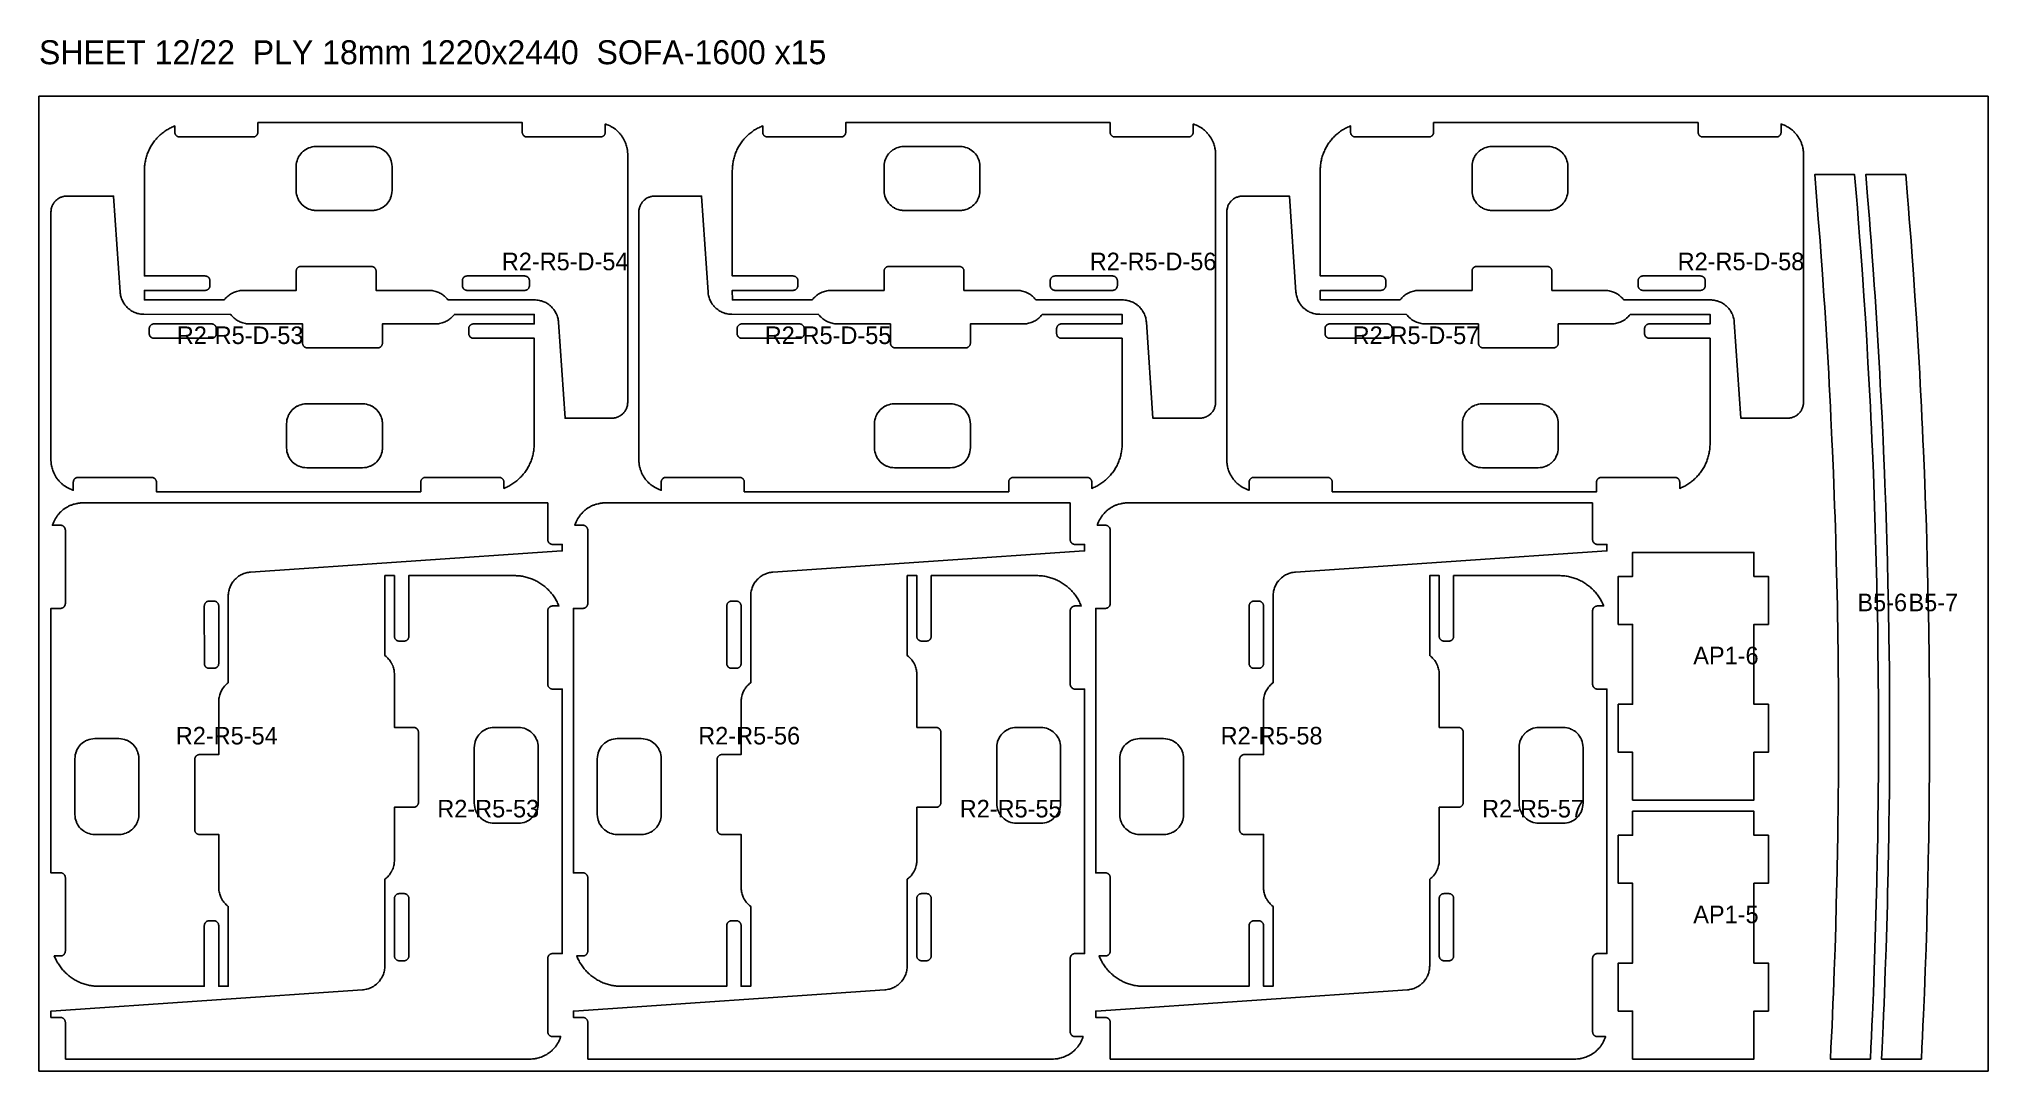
# Model space of a CAD drawing. Header units: millimetres. Extents: x 0 to 59980, y 0 to 1292.
# Drawn here: x 30140 to 32580, y 0 to 1292 of the extents above; entities that cross this region are included whole.
import ezdxf

# ---------------------------------------------------------------- set-up
doc = ezdxf.new("R2010")
doc.units = ezdxf.units.MM
for name, color, linetype in [('CUT_IN', 5, 'Continuous'), ('CUT_OUT', 1, 'Continuous'), ('LABEL', 7, 'Continuous'), ('SHEET', 8, 'Continuous')]:
    doc.layers.add(name, color=color, linetype=linetype)

msp = doc.modelspace()

# ---------------------------------------------------------------- texts
at = {"layer": 'LABEL'}
for s, height, p in [('SHEET 12/22  PLY 18mm 1220x2440  SOFA-1600 x15', 30, (30140, 1260)), ('R2-R5-D-54', 22, (30719.44, 1002.17)), ('R2-R5-D-56', 22, (31455.44, 1002.17)), ('R2-R5-D-58', 22, (32191.44, 1002.17)), ('R2-R5-D-53', 22, (30312.56, 909.83)), ('R2-R5-D-55', 22, (31048.56, 909.83)), ('R2-R5-D-57', 22, (31784.56, 909.83)), ('B5-6', 22, (32416.48, 575.42)), ('B5-7', 22, (32480.39, 575.42)), ('AP1-6', 22, (32211, 509)), ('R2-R5-54', 22, (30311.33, 408.67)), ('R2-R5-56', 22, (30965.33, 408.67)), ('R2-R5-58', 22, (31619.33, 408.67)), ('R2-R5-53', 22, (30638.67, 317.33)), ('R2-R5-55', 22, (31292.67, 317.33)), ('R2-R5-57', 22, (31946.67, 317.33)), ('AP1-5', 22, (32211, 185))]:
    msp.add_text(s, height=height, dxfattribs=at).set_placement(p)

# ---------------------------------------------------------------- linework, layer by layer
at = {"layer": 'CUT_IN'}
for points in [[(30466.22, 1088.11), (30467.68, 1086.14), (30469.12, 1084.54), (30469.54, 1084.12), (30471.14, 1082.68), (30473.11, 1081.22), (30474.96, 1080.1), (30475.22, 1079.96), (30477.17, 1079.03), (30477.71, 1078.8), (30479.74, 1078.08), (30482.12, 1077.49), (30484.26, 1077.16), (30484.84, 1077.11), (30487.15, 1077), (30556.85, 1077), (30559.45, 1077.13), (30559.74, 1077.16), (30561.88, 1077.49), (30564.26, 1078.08), (30566.29, 1078.8), (30566.83, 1079.03), (30568.52, 1079.83), (30569.04, 1080.1), (30570.89, 1081.22), (30572.86, 1082.68), (30574.46, 1084.12), (30574.88, 1084.54), (30576.32, 1086.14), (30577.61, 1087.87), (30577.94, 1088.36), (30578.9, 1089.96), (30579.04, 1090.22), (30579.97, 1092.17), (30580.2, 1092.71), (30580.92, 1094.74), (30581.51, 1097.12), (30581.84, 1099.26), (30581.87, 1099.55), (30582, 1102.15), (30581.99, 1132.15), (30581.87, 1134.45), (30581.84, 1134.74), (30581.51, 1136.88), (30580.92, 1139.26), (30580.2, 1141.29), (30579.97, 1141.83), (30579.04, 1143.78), (30578.9, 1144.04), (30577.94, 1145.64), (30577.61, 1146.13), (30576.32, 1147.86), (30574.88, 1149.46), (30574.46, 1149.88), (30572.86, 1151.32), (30571.13, 1152.61), (30570.64, 1152.94), (30569.04, 1153.9), (30568.78, 1154.04), (30566.83, 1154.97), (30566.29, 1155.2), (30564.26, 1155.92), (30563.97, 1156), (30561.88, 1156.51), (30559.74, 1156.84), (30559.16, 1156.89), (30556.85, 1157), (30487.15, 1157), (30484.55, 1156.87), (30484.26, 1156.84), (30482.12, 1156.51), (30479.74, 1155.92), (30477.71, 1155.2), (30477.17, 1154.97), (30475.48, 1154.17), (30474.96, 1153.9), (30473.11, 1152.78), (30471.14, 1151.32), (30470.92, 1151.13), (30469.54, 1149.88), (30469.12, 1149.46), (30467.68, 1147.86), (30466.39, 1146.13), (30466.06, 1145.64), (30465.1, 1144.04), (30464.96, 1143.78), (30464.03, 1141.83), (30463.8, 1141.29), (30463.08, 1139.26), (30462.49, 1136.88), (30462.16, 1134.74), (30462.13, 1134.45), (30462, 1131.85), (30462, 1102.15), (30462.11, 1099.84), (30462.16, 1099.26), (30462.49, 1097.12), (30463.08, 1094.74), (30463.8, 1092.71), (30463.91, 1092.44), (30464.83, 1090.48), (30465.1, 1089.96), (30466.22, 1088.11)], [(31202.22, 1088.11), (31203.68, 1086.14), (31205.12, 1084.54), (31205.54, 1084.12), (31207.14, 1082.68), (31209.11, 1081.22), (31210.96, 1080.1), (31211.22, 1079.96), (31213.17, 1079.03), (31213.71, 1078.8), (31215.74, 1078.08), (31218.12, 1077.49), (31220.26, 1077.16), (31220.84, 1077.11), (31223.15, 1077), (31292.85, 1077), (31295.45, 1077.13), (31295.74, 1077.16), (31297.88, 1077.49), (31300.26, 1078.08), (31302.29, 1078.8), (31302.83, 1079.03), (31304.52, 1079.83), (31305.04, 1080.1), (31306.89, 1081.22), (31308.86, 1082.68), (31310.46, 1084.12), (31310.88, 1084.54), (31312.32, 1086.14), (31313.61, 1087.87), (31313.94, 1088.36), (31314.9, 1089.96), (31315.04, 1090.22), (31315.97, 1092.17), (31316.2, 1092.71), (31316.92, 1094.74), (31317.51, 1097.12), (31317.84, 1099.26), (31317.87, 1099.55), (31318, 1102.15), (31317.99, 1132.15), (31317.87, 1134.45), (31317.84, 1134.74), (31317.51, 1136.88), (31316.92, 1139.26), (31316.2, 1141.29), (31315.97, 1141.83), (31315.04, 1143.78), (31314.9, 1144.04), (31313.94, 1145.64), (31313.61, 1146.13), (31312.32, 1147.86), (31310.88, 1149.46), (31310.46, 1149.88), (31308.86, 1151.32), (31307.13, 1152.61), (31306.64, 1152.94), (31305.04, 1153.9), (31304.78, 1154.04), (31302.83, 1154.97), (31302.29, 1155.2), (31300.26, 1155.92), (31299.97, 1156), (31297.88, 1156.51), (31295.74, 1156.84), (31295.16, 1156.89), (31292.85, 1157), (31223.15, 1157), (31220.55, 1156.87), (31220.26, 1156.84), (31218.12, 1156.51), (31215.74, 1155.92), (31213.71, 1155.2), (31213.17, 1154.97), (31211.48, 1154.17), (31210.96, 1153.9), (31209.11, 1152.78), (31207.14, 1151.32), (31206.92, 1151.13), (31205.54, 1149.88), (31205.12, 1149.46), (31203.68, 1147.86), (31202.39, 1146.13), (31202.06, 1145.64), (31201.1, 1144.04), (31200.96, 1143.78), (31200.03, 1141.83), (31199.8, 1141.29), (31199.08, 1139.26), (31198.49, 1136.88), (31198.16, 1134.74), (31198.13, 1134.45), (31198, 1131.85), (31198, 1102.15), (31198.11, 1099.84), (31198.16, 1099.26), (31198.49, 1097.12), (31199.08, 1094.74), (31199.8, 1092.71), (31199.91, 1092.44), (31200.83, 1090.48), (31201.1, 1089.96), (31202.22, 1088.11)], [(31938.22, 1088.11), (31939.68, 1086.14), (31941.12, 1084.54), (31941.54, 1084.12), (31943.14, 1082.68), (31945.11, 1081.22), (31946.96, 1080.1), (31947.22, 1079.96), (31949.17, 1079.03), (31949.71, 1078.8), (31951.74, 1078.08), (31954.12, 1077.49), (31956.26, 1077.16), (31956.84, 1077.11), (31959.15, 1077), (32028.85, 1077), (32031.45, 1077.13), (32031.74, 1077.16), (32033.88, 1077.49), (32036.26, 1078.08), (32038.29, 1078.8), (32038.83, 1079.03), (32040.52, 1079.83), (32041.04, 1080.1), (32042.89, 1081.22), (32044.86, 1082.68), (32046.46, 1084.12), (32046.88, 1084.54), (32048.32, 1086.14), (32049.61, 1087.87), (32049.94, 1088.36), (32050.9, 1089.96), (32051.04, 1090.22), (32051.97, 1092.17), (32052.2, 1092.71), (32052.92, 1094.74), (32053.51, 1097.12), (32053.84, 1099.26), (32053.87, 1099.55), (32054, 1102.15), (32053.99, 1132.15), (32053.87, 1134.45), (32053.84, 1134.74), (32053.51, 1136.88), (32052.92, 1139.26), (32052.2, 1141.29), (32051.97, 1141.83), (32051.04, 1143.78), (32050.9, 1144.04), (32049.94, 1145.64), (32049.61, 1146.13), (32048.32, 1147.86), (32046.88, 1149.46), (32046.46, 1149.88), (32044.86, 1151.32), (32043.13, 1152.61), (32042.64, 1152.94), (32041.04, 1153.9), (32040.78, 1154.04), (32038.83, 1154.97), (32038.29, 1155.2), (32036.26, 1155.92), (32035.97, 1156), (32033.88, 1156.51), (32031.74, 1156.84), (32031.16, 1156.89), (32028.85, 1157), (31959.15, 1157), (31956.55, 1156.87), (31956.26, 1156.84), (31954.12, 1156.51), (31951.74, 1155.92), (31949.71, 1155.2), (31949.17, 1154.97), (31947.48, 1154.17), (31946.96, 1153.9), (31945.11, 1152.78), (31943.14, 1151.32), (31942.92, 1151.13), (31941.54, 1149.88), (31941.12, 1149.46), (31939.68, 1147.86), (31938.39, 1146.13), (31938.06, 1145.64), (31937.1, 1144.04), (31936.96, 1143.78), (31936.03, 1141.83), (31935.8, 1141.29), (31935.08, 1139.26), (31934.49, 1136.88), (31934.16, 1134.74), (31934.13, 1134.45), (31934, 1131.85), (31934, 1102.15), (31934.11, 1099.84), (31934.16, 1099.26), (31934.49, 1097.12), (31935.08, 1094.74), (31935.8, 1092.71), (31935.91, 1092.44), (31936.83, 1090.48), (31937.1, 1089.96), (31938.22, 1088.11)], [(30748.88, 977.06), (30749.46, 977.18), (30750.02, 977.35), (30750.57, 977.58), (30751.08, 977.85), (30751.57, 978.18), (30751.81, 978.36), (30752.03, 978.55), (30752.45, 978.97), (30752.64, 979.19), (30752.82, 979.43), (30753.15, 979.92), (30753.42, 980.43), (30753.65, 980.98), (30753.82, 981.54), (30753.94, 982.12), (30753.99, 982.71), (30753.99, 989.29), (30753.94, 989.88), (30753.82, 990.46), (30753.65, 991.02), (30753.54, 991.3), (30753.42, 991.57), (30753.15, 992.08), (30752.82, 992.57), (30752.64, 992.81), (30752.45, 993.03), (30752.03, 993.45), (30751.81, 993.64), (30751.33, 993.99), (30751.08, 994.15), (30750.83, 994.29), (30750.3, 994.54), (30750.02, 994.65), (30749.46, 994.82), (30748.88, 994.94), (30748.59, 994.97), (30748, 995), (30675.71, 994.99), (30675.12, 994.94), (30674.54, 994.82), (30673.98, 994.65), (30673.7, 994.54), (30673.17, 994.29), (30672.92, 994.15), (30672.43, 993.82), (30672.19, 993.64), (30671.97, 993.45), (30671.55, 993.03), (30671.36, 992.81), (30671.01, 992.33), (30670.71, 991.83), (30670.46, 991.3), (30670.35, 991.02), (30670.18, 990.46), (30670.06, 989.88), (30670.03, 989.59), (30670, 989), (30670.01, 982.71), (30670.06, 982.12), (30670.18, 981.54), (30670.35, 980.98), (30670.46, 980.7), (30670.58, 980.43), (30670.85, 979.92), (30671.18, 979.43), (30671.36, 979.19), (30671.55, 978.97), (30671.97, 978.55), (30672.19, 978.36), (30672.67, 978.01), (30672.92, 977.85), (30673.17, 977.71), (30673.7, 977.46), (30673.98, 977.35), (30674.54, 977.18), (30675.12, 977.06), (30675.41, 977.03), (30676, 977), (30748, 977), (30748.59, 977.03), (30748.88, 977.06)], [(31484.88, 977.06), (31485.46, 977.18), (31486.02, 977.35), (31486.57, 977.58), (31487.08, 977.85), (31487.57, 978.18), (31487.81, 978.36), (31488.03, 978.55), (31488.45, 978.97), (31488.64, 979.19), (31488.82, 979.43), (31489.15, 979.92), (31489.42, 980.43), (31489.65, 980.98), (31489.82, 981.54), (31489.94, 982.12), (31489.99, 982.71), (31489.99, 989.29), (31489.94, 989.88), (31489.82, 990.46), (31489.65, 991.02), (31489.54, 991.3), (31489.42, 991.57), (31489.15, 992.08), (31488.82, 992.57), (31488.64, 992.81), (31488.45, 993.03), (31488.03, 993.45), (31487.81, 993.64), (31487.33, 993.99), (31487.08, 994.15), (31486.83, 994.29), (31486.3, 994.54), (31486.02, 994.65), (31485.46, 994.82), (31484.88, 994.94), (31484.59, 994.97), (31484, 995), (31411.71, 994.99), (31411.12, 994.94), (31410.54, 994.82), (31409.98, 994.65), (31409.7, 994.54), (31409.17, 994.29), (31408.92, 994.15), (31408.43, 993.82), (31408.19, 993.64), (31407.97, 993.45), (31407.55, 993.03), (31407.36, 992.81), (31407.01, 992.33), (31406.71, 991.83), (31406.46, 991.3), (31406.35, 991.02), (31406.18, 990.46), (31406.06, 989.88), (31406.03, 989.59), (31406, 989), (31406.01, 982.71), (31406.06, 982.12), (31406.18, 981.54), (31406.35, 980.98), (31406.46, 980.7), (31406.58, 980.43), (31406.85, 979.92), (31407.18, 979.43), (31407.36, 979.19), (31407.55, 978.97), (31407.97, 978.55), (31408.19, 978.36), (31408.67, 978.01), (31408.92, 977.85), (31409.17, 977.71), (31409.7, 977.46), (31409.98, 977.35), (31410.54, 977.18), (31411.12, 977.06), (31411.41, 977.03), (31412, 977), (31484, 977), (31484.59, 977.03), (31484.88, 977.06)], [(32220.88, 977.06), (32221.46, 977.18), (32222.02, 977.35), (32222.57, 977.58), (32223.08, 977.85), (32223.57, 978.18), (32223.81, 978.36), (32224.03, 978.55), (32224.45, 978.97), (32224.64, 979.19), (32224.82, 979.43), (32225.15, 979.92), (32225.42, 980.43), (32225.65, 980.98), (32225.82, 981.54), (32225.94, 982.12), (32225.99, 982.71), (32225.99, 989.29), (32225.94, 989.88), (32225.82, 990.46), (32225.65, 991.02), (32225.54, 991.3), (32225.42, 991.57), (32225.15, 992.08), (32224.82, 992.57), (32224.64, 992.81), (32224.45, 993.03), (32224.03, 993.45), (32223.81, 993.64), (32223.33, 993.99), (32223.08, 994.15), (32222.83, 994.29), (32222.3, 994.54), (32222.02, 994.65), (32221.46, 994.82), (32220.88, 994.94), (32220.59, 994.97), (32220, 995), (32147.71, 994.99), (32147.12, 994.94), (32146.54, 994.82), (32145.98, 994.65), (32145.7, 994.54), (32145.17, 994.29), (32144.92, 994.15), (32144.43, 993.82), (32144.19, 993.64), (32143.97, 993.45), (32143.55, 993.03), (32143.36, 992.81), (32143.01, 992.33), (32142.71, 991.83), (32142.46, 991.3), (32142.35, 991.02), (32142.18, 990.46), (32142.06, 989.88), (32142.03, 989.59), (32142, 989), (32142.01, 982.71), (32142.06, 982.12), (32142.18, 981.54), (32142.35, 980.98), (32142.46, 980.7), (32142.58, 980.43), (32142.85, 979.92), (32143.18, 979.43), (32143.36, 979.19), (32143.55, 978.97), (32143.97, 978.55), (32144.19, 978.36), (32144.67, 978.01), (32144.92, 977.85), (32145.17, 977.71), (32145.7, 977.46), (32145.98, 977.35), (32146.54, 977.18), (32147.12, 977.06), (32147.41, 977.03), (32148, 977), (32220, 977), (32220.59, 977.03), (32220.88, 977.06)], [(30283.12, 934.94), (30282.54, 934.82), (30281.98, 934.65), (30281.43, 934.42), (30280.92, 934.15), (30280.43, 933.82), (30280.19, 933.64), (30279.97, 933.45), (30279.55, 933.03), (30279.36, 932.81), (30279.18, 932.57), (30278.85, 932.08), (30278.58, 931.57), (30278.35, 931.02), (30278.18, 930.46), (30278.06, 929.88), (30278.01, 929.29), (30278.01, 922.71), (30278.06, 922.12), (30278.18, 921.54), (30278.35, 920.98), (30278.46, 920.7), (30278.58, 920.43), (30278.85, 919.92), (30279.18, 919.43), (30279.36, 919.19), (30279.55, 918.97), (30279.97, 918.55), (30280.19, 918.36), (30280.67, 918.01), (30280.92, 917.85), (30281.17, 917.71), (30281.7, 917.46), (30281.98, 917.35), (30282.54, 917.18), (30283.12, 917.06), (30283.41, 917.03), (30284, 917), (30356.29, 917.01), (30356.88, 917.06), (30357.46, 917.18), (30358.02, 917.35), (30358.3, 917.46), (30358.83, 917.71), (30359.08, 917.85), (30359.57, 918.18), (30359.81, 918.36), (30360.03, 918.55), (30360.45, 918.97), (30360.64, 919.19), (30360.99, 919.67), (30361.29, 920.17), (30361.54, 920.7), (30361.65, 920.98), (30361.82, 921.54), (30361.94, 922.12), (30361.97, 922.41), (30362, 923), (30361.99, 929.29), (30361.94, 929.88), (30361.82, 930.46), (30361.65, 931.02), (30361.54, 931.3), (30361.42, 931.57), (30361.15, 932.08), (30360.82, 932.57), (30360.64, 932.81), (30360.45, 933.03), (30360.03, 933.45), (30359.81, 933.64), (30359.33, 933.99), (30359.08, 934.15), (30358.83, 934.29), (30358.3, 934.54), (30358.02, 934.65), (30357.46, 934.82), (30356.88, 934.94), (30356.59, 934.97), (30356, 935), (30284, 935), (30283.41, 934.97), (30283.12, 934.94)], [(31019.12, 934.94), (31018.54, 934.82), (31017.98, 934.65), (31017.43, 934.42), (31016.92, 934.15), (31016.43, 933.82), (31016.19, 933.64), (31015.97, 933.45), (31015.55, 933.03), (31015.36, 932.81), (31015.18, 932.57), (31014.85, 932.08), (31014.58, 931.57), (31014.35, 931.02), (31014.18, 930.46), (31014.06, 929.88), (31014.01, 929.29), (31014.01, 922.71), (31014.06, 922.12), (31014.18, 921.54), (31014.35, 920.98), (31014.46, 920.7), (31014.58, 920.43), (31014.85, 919.92), (31015.18, 919.43), (31015.36, 919.19), (31015.55, 918.97), (31015.97, 918.55), (31016.19, 918.36), (31016.67, 918.01), (31016.92, 917.85), (31017.17, 917.71), (31017.7, 917.46), (31017.98, 917.35), (31018.54, 917.18), (31019.12, 917.06), (31019.41, 917.03), (31020, 917), (31092.29, 917.01), (31092.88, 917.06), (31093.46, 917.18), (31094.02, 917.35), (31094.3, 917.46), (31094.83, 917.71), (31095.08, 917.85), (31095.57, 918.18), (31095.81, 918.36), (31096.03, 918.55), (31096.45, 918.97), (31096.64, 919.19), (31096.99, 919.67), (31097.29, 920.17), (31097.54, 920.7), (31097.65, 920.98), (31097.82, 921.54), (31097.94, 922.12), (31097.97, 922.41), (31098, 923), (31097.99, 929.29), (31097.94, 929.88), (31097.82, 930.46), (31097.65, 931.02), (31097.54, 931.3), (31097.42, 931.57), (31097.15, 932.08), (31096.82, 932.57), (31096.64, 932.81), (31096.45, 933.03), (31096.03, 933.45), (31095.81, 933.64), (31095.33, 933.99), (31095.08, 934.15), (31094.83, 934.29), (31094.3, 934.54), (31094.02, 934.65), (31093.46, 934.82), (31092.88, 934.94), (31092.59, 934.97), (31092, 935), (31020, 935), (31019.41, 934.97), (31019.12, 934.94)], [(31755.12, 934.94), (31754.54, 934.82), (31753.98, 934.65), (31753.43, 934.42), (31752.92, 934.15), (31752.43, 933.82), (31752.19, 933.64), (31751.97, 933.45), (31751.55, 933.03), (31751.36, 932.81), (31751.18, 932.57), (31750.85, 932.08), (31750.58, 931.57), (31750.35, 931.02), (31750.18, 930.46), (31750.06, 929.88), (31750.01, 929.29), (31750.01, 922.71), (31750.06, 922.12), (31750.18, 921.54), (31750.35, 920.98), (31750.46, 920.7), (31750.58, 920.43), (31750.85, 919.92), (31751.18, 919.43), (31751.36, 919.19), (31751.55, 918.97), (31751.97, 918.55), (31752.19, 918.36), (31752.67, 918.01), (31752.92, 917.85), (31753.17, 917.71), (31753.7, 917.46), (31753.98, 917.35), (31754.54, 917.18), (31755.12, 917.06), (31755.41, 917.03), (31756, 917), (31828.29, 917.01), (31828.88, 917.06), (31829.46, 917.18), (31830.02, 917.35), (31830.3, 917.46), (31830.83, 917.71), (31831.08, 917.85), (31831.57, 918.18), (31831.81, 918.36), (31832.03, 918.55), (31832.45, 918.97), (31832.64, 919.19), (31832.99, 919.67), (31833.29, 920.17), (31833.54, 920.7), (31833.65, 920.98), (31833.82, 921.54), (31833.94, 922.12), (31833.97, 922.41), (31834, 923), (31833.99, 929.29), (31833.94, 929.88), (31833.82, 930.46), (31833.65, 931.02), (31833.54, 931.3), (31833.42, 931.57), (31833.15, 932.08), (31832.82, 932.57), (31832.64, 932.81), (31832.45, 933.03), (31832.03, 933.45), (31831.81, 933.64), (31831.33, 933.99), (31831.08, 934.15), (31830.83, 934.29), (31830.3, 934.54), (31830.02, 934.65), (31829.46, 934.82), (31828.88, 934.94), (31828.59, 934.97), (31828, 935), (31756, 935), (31755.41, 934.97), (31755.12, 934.94)], [(30565.78, 823.89), (30564.32, 825.86), (30562.88, 827.46), (30562.46, 827.88), (30560.86, 829.32), (30558.89, 830.78), (30557.04, 831.9), (30556.78, 832.04), (30554.83, 832.97), (30554.29, 833.2), (30552.26, 833.92), (30549.88, 834.51), (30547.74, 834.84), (30547.16, 834.89), (30544.85, 835), (30475.15, 835), (30472.55, 834.87), (30472.26, 834.84), (30470.12, 834.51), (30467.74, 833.92), (30465.71, 833.2), (30465.17, 832.97), (30463.48, 832.17), (30462.96, 831.9), (30461.11, 830.78), (30459.14, 829.32), (30457.54, 827.88), (30457.12, 827.46), (30455.68, 825.86), (30454.39, 824.13), (30454.06, 823.64), (30453.1, 822.04), (30452.96, 821.78), (30452.03, 819.83), (30451.8, 819.29), (30451.08, 817.26), (30450.49, 814.88), (30450.16, 812.74), (30450.13, 812.45), (30450, 809.85), (30450.01, 779.85), (30450.13, 777.55), (30450.16, 777.26), (30450.49, 775.12), (30451.08, 772.74), (30451.8, 770.71), (30452.03, 770.17), (30452.96, 768.22), (30453.1, 767.96), (30454.06, 766.36), (30454.39, 765.87), (30455.68, 764.14), (30457.12, 762.54), (30457.54, 762.12), (30459.14, 760.68), (30460.87, 759.39), (30461.36, 759.06), (30462.96, 758.1), (30463.22, 757.96), (30465.17, 757.03), (30465.71, 756.8), (30467.74, 756.08), (30468.03, 756), (30470.12, 755.49), (30472.26, 755.16), (30472.84, 755.11), (30475.15, 755), (30544.85, 755), (30547.45, 755.13), (30547.74, 755.16), (30549.88, 755.49), (30552.26, 756.08), (30554.29, 756.8), (30554.83, 757.03), (30556.52, 757.83), (30557.04, 758.1), (30558.89, 759.22), (30560.86, 760.68), (30561.08, 760.87), (30562.46, 762.12), (30562.88, 762.54), (30564.32, 764.14), (30565.61, 765.87), (30565.94, 766.36), (30566.9, 767.96), (30567.04, 768.22), (30567.97, 770.17), (30568.2, 770.71), (30568.92, 772.74), (30569.51, 775.12), (30569.84, 777.26), (30569.87, 777.55), (30570, 780.15), (30570, 809.85), (30569.89, 812.16), (30569.84, 812.74), (30569.51, 814.88), (30568.92, 817.26), (30568.2, 819.29), (30568.09, 819.56), (30567.17, 821.52), (30566.9, 822.04), (30565.78, 823.89)], [(31301.78, 823.89), (31300.32, 825.86), (31298.88, 827.46), (31298.46, 827.88), (31296.86, 829.32), (31294.89, 830.78), (31293.04, 831.9), (31292.78, 832.04), (31290.83, 832.97), (31290.29, 833.2), (31288.26, 833.92), (31285.88, 834.51), (31283.74, 834.84), (31283.16, 834.89), (31280.85, 835), (31211.15, 835), (31208.55, 834.87), (31208.26, 834.84), (31206.12, 834.51), (31203.74, 833.92), (31201.71, 833.2), (31201.17, 832.97), (31199.48, 832.17), (31198.96, 831.9), (31197.11, 830.78), (31195.14, 829.32), (31193.54, 827.88), (31193.12, 827.46), (31191.68, 825.86), (31190.39, 824.13), (31190.06, 823.64), (31189.1, 822.04), (31188.96, 821.78), (31188.03, 819.83), (31187.8, 819.29), (31187.08, 817.26), (31186.49, 814.88), (31186.16, 812.74), (31186.13, 812.45), (31186, 809.85), (31186.01, 779.85), (31186.13, 777.55), (31186.16, 777.26), (31186.49, 775.12), (31187.08, 772.74), (31187.8, 770.71), (31188.03, 770.17), (31188.96, 768.22), (31189.1, 767.96), (31190.06, 766.36), (31190.39, 765.87), (31191.68, 764.14), (31193.12, 762.54), (31193.54, 762.12), (31195.14, 760.68), (31196.87, 759.39), (31197.36, 759.06), (31198.96, 758.1), (31199.22, 757.96), (31201.17, 757.03), (31201.71, 756.8), (31203.74, 756.08), (31204.03, 756), (31206.12, 755.49), (31208.26, 755.16), (31208.84, 755.11), (31211.15, 755), (31280.85, 755), (31283.45, 755.13), (31283.74, 755.16), (31285.88, 755.49), (31288.26, 756.08), (31290.29, 756.8), (31290.83, 757.03), (31292.52, 757.83), (31293.04, 758.1), (31294.89, 759.22), (31296.86, 760.68), (31297.08, 760.87), (31298.46, 762.12), (31298.88, 762.54), (31300.32, 764.14), (31301.61, 765.87), (31301.94, 766.36), (31302.9, 767.96), (31303.04, 768.22), (31303.97, 770.17), (31304.2, 770.71), (31304.92, 772.74), (31305.51, 775.12), (31305.84, 777.26), (31305.87, 777.55), (31306, 780.15), (31306, 809.85), (31305.89, 812.16), (31305.84, 812.74), (31305.51, 814.88), (31304.92, 817.26), (31304.2, 819.29), (31304.09, 819.56), (31303.17, 821.52), (31302.9, 822.04), (31301.78, 823.89)], [(32037.78, 823.89), (32036.32, 825.86), (32034.88, 827.46), (32034.46, 827.88), (32032.86, 829.32), (32030.89, 830.78), (32029.04, 831.9), (32028.78, 832.04), (32026.83, 832.97), (32026.29, 833.2), (32024.26, 833.92), (32021.88, 834.51), (32019.74, 834.84), (32019.16, 834.89), (32016.85, 835), (31947.15, 835), (31944.55, 834.87), (31944.26, 834.84), (31942.12, 834.51), (31939.74, 833.92), (31937.71, 833.2), (31937.17, 832.97), (31935.48, 832.17), (31934.96, 831.9), (31933.11, 830.78), (31931.14, 829.32), (31929.54, 827.88), (31929.12, 827.46), (31927.68, 825.86), (31926.39, 824.13), (31926.06, 823.64), (31925.1, 822.04), (31924.96, 821.78), (31924.03, 819.83), (31923.8, 819.29), (31923.08, 817.26), (31922.49, 814.88), (31922.16, 812.74), (31922.13, 812.45), (31922, 809.85), (31922.01, 779.85), (31922.13, 777.55), (31922.16, 777.26), (31922.49, 775.12), (31923.08, 772.74), (31923.8, 770.71), (31924.03, 770.17), (31924.96, 768.22), (31925.1, 767.96), (31926.06, 766.36), (31926.39, 765.87), (31927.68, 764.14), (31929.12, 762.54), (31929.54, 762.12), (31931.14, 760.68), (31932.87, 759.39), (31933.36, 759.06), (31934.96, 758.1), (31935.22, 757.96), (31937.17, 757.03), (31937.71, 756.8), (31939.74, 756.08), (31940.03, 756), (31942.12, 755.49), (31944.26, 755.16), (31944.84, 755.11), (31947.15, 755), (32016.85, 755), (32019.45, 755.13), (32019.74, 755.16), (32021.88, 755.49), (32024.26, 756.08), (32026.29, 756.8), (32026.83, 757.03), (32028.52, 757.83), (32029.04, 758.1), (32030.89, 759.22), (32032.86, 760.68), (32033.08, 760.87), (32034.46, 762.12), (32034.88, 762.54), (32036.32, 764.14), (32037.61, 765.87), (32037.94, 766.36), (32038.9, 767.96), (32039.04, 768.22), (32039.97, 770.17), (32040.2, 770.71), (32040.92, 772.74), (32041.51, 775.12), (32041.84, 777.26), (32041.87, 777.55), (32042, 780.15), (32042, 809.85), (32041.89, 812.16), (32041.84, 812.74), (32041.51, 814.88), (32040.92, 817.26), (32040.2, 819.29), (32040.09, 819.56), (32039.17, 821.52), (32038.9, 822.04), (32037.78, 823.89)], [(30365, 582), (30364.97, 582.59), (30364.94, 582.88), (30364.82, 583.46), (30364.65, 584.02), (30364.42, 584.57), (30364.15, 585.08), (30363.82, 585.57), (30363.64, 585.81), (30363.45, 586.03), (30363.03, 586.45), (30362.81, 586.64), (30362.57, 586.82), (30362.08, 587.15), (30361.57, 587.42), (30361.02, 587.65), (30360.46, 587.82), (30359.88, 587.94), (30359.29, 587.99), (30352.71, 587.99), (30352.12, 587.94), (30351.54, 587.82), (30350.98, 587.65), (30350.7, 587.54), (30350.43, 587.42), (30349.92, 587.15), (30349.43, 586.82), (30349.19, 586.64), (30348.97, 586.45), (30348.55, 586.03), (30348.36, 585.81), (30348.01, 585.33), (30347.85, 585.08), (30347.71, 584.83), (30347.46, 584.3), (30347.35, 584.02), (30347.18, 583.46), (30347.06, 582.88), (30347.03, 582.59), (30347, 582), (30347.01, 509.71), (30347.06, 509.12), (30347.18, 508.54), (30347.35, 507.98), (30347.46, 507.7), (30347.71, 507.17), (30347.85, 506.92), (30348.18, 506.43), (30348.36, 506.19), (30348.55, 505.97), (30348.97, 505.55), (30349.19, 505.36), (30349.67, 505.01), (30350.17, 504.71), (30350.7, 504.46), (30350.98, 504.35), (30351.54, 504.18), (30352.12, 504.06), (30352.41, 504.03), (30353, 504), (30359.29, 504.01), (30359.88, 504.06), (30360.46, 504.18), (30361.02, 504.35), (30361.3, 504.46), (30361.57, 504.58), (30362.08, 504.85), (30362.57, 505.18), (30362.81, 505.36), (30363.03, 505.55), (30363.45, 505.97), (30363.64, 506.19), (30363.99, 506.67), (30364.15, 506.92), (30364.29, 507.17), (30364.54, 507.7), (30364.65, 507.98), (30364.82, 508.54), (30364.94, 509.12), (30364.97, 509.41), (30365, 510), (30365, 582)], [(31019, 582), (31018.97, 582.59), (31018.94, 582.88), (31018.82, 583.46), (31018.65, 584.02), (31018.42, 584.57), (31018.15, 585.08), (31017.82, 585.57), (31017.64, 585.81), (31017.45, 586.03), (31017.03, 586.45), (31016.81, 586.64), (31016.57, 586.82), (31016.08, 587.15), (31015.57, 587.42), (31015.02, 587.65), (31014.46, 587.82), (31013.88, 587.94), (31013.29, 587.99), (31006.71, 587.99), (31006.12, 587.94), (31005.54, 587.82), (31004.98, 587.65), (31004.7, 587.54), (31004.43, 587.42), (31003.92, 587.15), (31003.43, 586.82), (31003.19, 586.64), (31002.97, 586.45), (31002.55, 586.03), (31002.36, 585.81), (31002.01, 585.33), (31001.85, 585.08), (31001.71, 584.83), (31001.46, 584.3), (31001.35, 584.02), (31001.18, 583.46), (31001.06, 582.88), (31001.03, 582.59), (31001, 582), (31001.01, 509.71), (31001.06, 509.12), (31001.18, 508.54), (31001.35, 507.98), (31001.46, 507.7), (31001.71, 507.17), (31001.85, 506.92), (31002.18, 506.43), (31002.36, 506.19), (31002.55, 505.97), (31002.97, 505.55), (31003.19, 505.36), (31003.67, 505.01), (31004.17, 504.71), (31004.7, 504.46), (31004.98, 504.35), (31005.54, 504.18), (31006.12, 504.06), (31006.41, 504.03), (31007, 504), (31013.29, 504.01), (31013.88, 504.06), (31014.46, 504.18), (31015.02, 504.35), (31015.3, 504.46), (31015.57, 504.58), (31016.08, 504.85), (31016.57, 505.18), (31016.81, 505.36), (31017.03, 505.55), (31017.45, 505.97), (31017.64, 506.19), (31017.99, 506.67), (31018.15, 506.92), (31018.29, 507.17), (31018.54, 507.7), (31018.65, 507.98), (31018.82, 508.54), (31018.94, 509.12), (31018.97, 509.41), (31019, 510), (31019, 582)], [(31673, 582), (31672.97, 582.59), (31672.94, 582.88), (31672.82, 583.46), (31672.65, 584.02), (31672.42, 584.57), (31672.15, 585.08), (31671.82, 585.57), (31671.64, 585.81), (31671.45, 586.03), (31671.03, 586.45), (31670.81, 586.64), (31670.57, 586.82), (31670.08, 587.15), (31669.57, 587.42), (31669.02, 587.65), (31668.46, 587.82), (31667.88, 587.94), (31667.29, 587.99), (31660.71, 587.99), (31660.12, 587.94), (31659.54, 587.82), (31658.98, 587.65), (31658.7, 587.54), (31658.43, 587.42), (31657.92, 587.15), (31657.43, 586.82), (31657.19, 586.64), (31656.97, 586.45), (31656.55, 586.03), (31656.36, 585.81), (31656.01, 585.33), (31655.85, 585.08), (31655.71, 584.83), (31655.46, 584.3), (31655.35, 584.02), (31655.18, 583.46), (31655.06, 582.88), (31655.03, 582.59), (31655, 582), (31655.01, 509.71), (31655.06, 509.12), (31655.18, 508.54), (31655.35, 507.98), (31655.46, 507.7), (31655.71, 507.17), (31655.85, 506.92), (31656.18, 506.43), (31656.36, 506.19), (31656.55, 505.97), (31656.97, 505.55), (31657.19, 505.36), (31657.67, 505.01), (31658.17, 504.71), (31658.7, 504.46), (31658.98, 504.35), (31659.54, 504.18), (31660.12, 504.06), (31660.41, 504.03), (31661, 504), (31667.29, 504.01), (31667.88, 504.06), (31668.46, 504.18), (31669.02, 504.35), (31669.3, 504.46), (31669.57, 504.58), (31670.08, 504.85), (31670.57, 505.18), (31670.81, 505.36), (31671.03, 505.55), (31671.45, 505.97), (31671.64, 506.19), (31671.99, 506.67), (31672.15, 506.92), (31672.29, 507.17), (31672.54, 507.7), (31672.65, 507.98), (31672.82, 508.54), (31672.94, 509.12), (31672.97, 509.41), (31673, 510), (31673, 582)], [(30251.52, 298.83), (30252.04, 299.1), (30253.89, 300.22), (30255.86, 301.68), (30256.08, 301.87), (30257.46, 303.12), (30257.67, 303.33), (30257.88, 303.54), (30259.13, 304.92), (30259.32, 305.14), (30260.78, 307.11), (30261.9, 308.96), (30262.04, 309.22), (30262.97, 311.17), (30263.2, 311.71), (30263.92, 313.74), (30264, 314.03), (30264.51, 316.12), (30264.84, 318.26), (30264.89, 318.84), (30265, 321.15), (30265, 390.85), (30264.87, 393.45), (30264.84, 393.74), (30264.51, 395.88), (30263.92, 398.26), (30263.2, 400.29), (30262.97, 400.83), (30262.17, 402.52), (30261.9, 403.04), (30260.78, 404.89), (30259.5, 406.62), (30259.32, 406.86), (30259.13, 407.08), (30257.88, 408.46), (30257.46, 408.88), (30255.86, 410.32), (30254.13, 411.61), (30253.64, 411.94), (30252.04, 412.9), (30251.78, 413.04), (30249.83, 413.97), (30249.29, 414.2), (30247.26, 414.92), (30244.88, 415.51), (30242.74, 415.84), (30242.45, 415.87), (30239.85, 416), (30209.85, 415.99), (30207.55, 415.87), (30207.26, 415.84), (30205.12, 415.51), (30202.74, 414.92), (30200.71, 414.2), (30200.17, 413.97), (30198.22, 413.04), (30197.96, 412.9), (30196.36, 411.94), (30195.87, 411.61), (30194.14, 410.32), (30192.54, 408.88), (30192.12, 408.46), (30190.68, 406.86), (30189.39, 405.13), (30189.06, 404.64), (30188.1, 403.04), (30187.96, 402.78), (30187.03, 400.83), (30186.8, 400.29), (30186.08, 398.26), (30186, 397.97), (30185.49, 395.88), (30185.16, 393.74), (30185.11, 393.16), (30185, 390.85), (30185, 321.15), (30185.13, 318.55), (30185.16, 318.26), (30185.49, 316.12), (30186.08, 313.74), (30186.8, 311.71), (30187.03, 311.17), (30187.83, 309.48), (30188.1, 308.96), (30189.22, 307.11), (30190.5, 305.38), (30190.68, 305.14), (30190.87, 304.92), (30192.12, 303.54), (30192.54, 303.12), (30194.14, 301.68), (30195.87, 300.39), (30196.36, 300.06), (30197.96, 299.1), (30198.22, 298.96), (30200.17, 298.03), (30200.71, 297.8), (30202.74, 297.08), (30205.12, 296.49), (30207.26, 296.16), (30207.55, 296.13), (30210.15, 296), (30239.85, 296), (30242.16, 296.11), (30242.74, 296.16), (30244.88, 296.49), (30247.26, 297.08), (30249.29, 297.8), (30249.56, 297.91), (30251.52, 298.83)], [(30698.48, 427.17), (30697.96, 426.9), (30696.11, 425.78), (30694.14, 424.32), (30693.92, 424.13), (30692.54, 422.88), (30692.33, 422.67), (30692.12, 422.46), (30690.87, 421.08), (30690.68, 420.86), (30689.22, 418.89), (30688.1, 417.04), (30687.96, 416.78), (30687.03, 414.83), (30686.8, 414.29), (30686.08, 412.26), (30686, 411.97), (30685.49, 409.88), (30685.16, 407.74), (30685.11, 407.16), (30685, 404.85), (30685, 335.15), (30685.13, 332.55), (30685.16, 332.26), (30685.49, 330.12), (30686.08, 327.74), (30686.8, 325.71), (30687.03, 325.17), (30687.83, 323.48), (30688.1, 322.96), (30689.22, 321.11), (30690.5, 319.38), (30690.68, 319.14), (30690.87, 318.92), (30692.12, 317.54), (30692.54, 317.12), (30694.14, 315.68), (30695.87, 314.39), (30696.36, 314.06), (30697.96, 313.1), (30698.22, 312.96), (30700.17, 312.03), (30700.71, 311.8), (30702.74, 311.08), (30705.12, 310.49), (30707.26, 310.16), (30707.55, 310.13), (30710.15, 310), (30740.15, 310.01), (30742.45, 310.13), (30742.74, 310.16), (30744.88, 310.49), (30747.26, 311.08), (30749.29, 311.8), (30749.83, 312.03), (30751.78, 312.96), (30752.04, 313.1), (30753.64, 314.06), (30754.13, 314.39), (30755.86, 315.68), (30757.46, 317.12), (30757.88, 317.54), (30759.32, 319.14), (30760.61, 320.87), (30760.94, 321.36), (30761.9, 322.96), (30762.04, 323.22), (30762.97, 325.17), (30763.2, 325.71), (30763.92, 327.74), (30764, 328.03), (30764.51, 330.12), (30764.84, 332.26), (30764.89, 332.84), (30765, 335.15), (30765, 404.85), (30764.87, 407.45), (30764.84, 407.74), (30764.51, 409.88), (30763.92, 412.26), (30763.2, 414.29), (30762.97, 414.83), (30762.17, 416.52), (30761.9, 417.04), (30760.78, 418.89), (30759.5, 420.62), (30759.32, 420.86), (30759.13, 421.08), (30757.88, 422.46), (30757.46, 422.88), (30755.86, 424.32), (30754.13, 425.61), (30753.64, 425.94), (30752.04, 426.9), (30751.78, 427.04), (30749.83, 427.97), (30749.29, 428.2), (30747.26, 428.92), (30744.88, 429.51), (30742.74, 429.84), (30742.45, 429.87), (30739.85, 430), (30710.15, 430), (30707.84, 429.89), (30707.26, 429.84), (30705.12, 429.51), (30702.74, 428.92), (30700.71, 428.2), (30700.44, 428.09), (30698.48, 427.17)], [(30905.52, 298.83), (30906.04, 299.1), (30907.89, 300.22), (30909.86, 301.68), (30910.08, 301.87), (30911.46, 303.12), (30911.67, 303.33), (30911.88, 303.54), (30913.13, 304.92), (30913.32, 305.14), (30914.78, 307.11), (30915.9, 308.96), (30916.04, 309.22), (30916.97, 311.17), (30917.2, 311.71), (30917.92, 313.74), (30918, 314.03), (30918.51, 316.12), (30918.84, 318.26), (30918.89, 318.84), (30919, 321.15), (30919, 390.85), (30918.87, 393.45), (30918.84, 393.74), (30918.51, 395.88), (30917.92, 398.26), (30917.2, 400.29), (30916.97, 400.83), (30916.17, 402.52), (30915.9, 403.04), (30914.78, 404.89), (30913.5, 406.62), (30913.32, 406.86), (30913.13, 407.08), (30911.88, 408.46), (30911.46, 408.88), (30909.86, 410.32), (30908.13, 411.61), (30907.64, 411.94), (30906.04, 412.9), (30905.78, 413.04), (30903.83, 413.97), (30903.29, 414.2), (30901.26, 414.92), (30898.88, 415.51), (30896.74, 415.84), (30896.45, 415.87), (30893.85, 416), (30863.85, 415.99), (30861.55, 415.87), (30861.26, 415.84), (30859.12, 415.51), (30856.74, 414.92), (30854.71, 414.2), (30854.17, 413.97), (30852.22, 413.04), (30851.96, 412.9), (30850.36, 411.94), (30849.87, 411.61), (30848.14, 410.32), (30846.54, 408.88), (30846.12, 408.46), (30844.68, 406.86), (30843.39, 405.13), (30843.06, 404.64), (30842.1, 403.04), (30841.96, 402.78), (30841.03, 400.83), (30840.8, 400.29), (30840.08, 398.26), (30840, 397.97), (30839.49, 395.88), (30839.16, 393.74), (30839.11, 393.16), (30839, 390.85), (30839, 321.15), (30839.13, 318.55), (30839.16, 318.26), (30839.49, 316.12), (30840.08, 313.74), (30840.8, 311.71), (30841.03, 311.17), (30841.83, 309.48), (30842.1, 308.96), (30843.22, 307.11), (30844.5, 305.38), (30844.68, 305.14), (30844.87, 304.92), (30846.12, 303.54), (30846.54, 303.12), (30848.14, 301.68), (30849.87, 300.39), (30850.36, 300.06), (30851.96, 299.1), (30852.22, 298.96), (30854.17, 298.03), (30854.71, 297.8), (30856.74, 297.08), (30859.12, 296.49), (30861.26, 296.16), (30861.55, 296.13), (30864.15, 296), (30893.85, 296), (30896.16, 296.11), (30896.74, 296.16), (30898.88, 296.49), (30901.26, 297.08), (30903.29, 297.8), (30903.56, 297.91), (30905.52, 298.83)], [(31352.48, 427.17), (31351.96, 426.9), (31350.11, 425.78), (31348.14, 424.32), (31347.92, 424.13), (31346.54, 422.88), (31346.33, 422.67), (31346.12, 422.46), (31344.87, 421.08), (31344.68, 420.86), (31343.22, 418.89), (31342.1, 417.04), (31341.96, 416.78), (31341.03, 414.83), (31340.8, 414.29), (31340.08, 412.26), (31340, 411.97), (31339.49, 409.88), (31339.16, 407.74), (31339.11, 407.16), (31339, 404.85), (31339, 335.15), (31339.13, 332.55), (31339.16, 332.26), (31339.49, 330.12), (31340.08, 327.74), (31340.8, 325.71), (31341.03, 325.17), (31341.83, 323.48), (31342.1, 322.96), (31343.22, 321.11), (31344.5, 319.38), (31344.68, 319.14), (31344.87, 318.92), (31346.12, 317.54), (31346.54, 317.12), (31348.14, 315.68), (31349.87, 314.39), (31350.36, 314.06), (31351.96, 313.1), (31352.22, 312.96), (31354.17, 312.03), (31354.71, 311.8), (31356.74, 311.08), (31359.12, 310.49), (31361.26, 310.16), (31361.55, 310.13), (31364.15, 310), (31394.15, 310.01), (31396.45, 310.13), (31396.74, 310.16), (31398.88, 310.49), (31401.26, 311.08), (31403.29, 311.8), (31403.83, 312.03), (31405.78, 312.96), (31406.04, 313.1), (31407.64, 314.06), (31408.13, 314.39), (31409.86, 315.68), (31411.46, 317.12), (31411.88, 317.54), (31413.32, 319.14), (31414.61, 320.87), (31414.94, 321.36), (31415.9, 322.96), (31416.04, 323.22), (31416.97, 325.17), (31417.2, 325.71), (31417.92, 327.74), (31418, 328.03), (31418.51, 330.12), (31418.84, 332.26), (31418.89, 332.84), (31419, 335.15), (31419, 404.85), (31418.87, 407.45), (31418.84, 407.74), (31418.51, 409.88), (31417.92, 412.26), (31417.2, 414.29), (31416.97, 414.83), (31416.17, 416.52), (31415.9, 417.04), (31414.78, 418.89), (31413.5, 420.62), (31413.32, 420.86), (31413.13, 421.08), (31411.88, 422.46), (31411.46, 422.88), (31409.86, 424.32), (31408.13, 425.61), (31407.64, 425.94), (31406.04, 426.9), (31405.78, 427.04), (31403.83, 427.97), (31403.29, 428.2), (31401.26, 428.92), (31398.88, 429.51), (31396.74, 429.84), (31396.45, 429.87), (31393.85, 430), (31364.15, 430), (31361.84, 429.89), (31361.26, 429.84), (31359.12, 429.51), (31356.74, 428.92), (31354.71, 428.2), (31354.44, 428.09), (31352.48, 427.17)], [(31559.52, 298.83), (31560.04, 299.1), (31561.89, 300.22), (31563.86, 301.68), (31564.08, 301.87), (31565.46, 303.12), (31565.67, 303.33), (31565.88, 303.54), (31567.13, 304.92), (31567.32, 305.14), (31568.78, 307.11), (31569.9, 308.96), (31570.04, 309.22), (31570.97, 311.17), (31571.2, 311.71), (31571.92, 313.74), (31572, 314.03), (31572.51, 316.12), (31572.84, 318.26), (31572.89, 318.84), (31573, 321.15), (31573, 390.85), (31572.87, 393.45), (31572.84, 393.74), (31572.51, 395.88), (31571.92, 398.26), (31571.2, 400.29), (31570.97, 400.83), (31570.17, 402.52), (31569.9, 403.04), (31568.78, 404.89), (31567.5, 406.62), (31567.32, 406.86), (31567.13, 407.08), (31565.88, 408.46), (31565.46, 408.88), (31563.86, 410.32), (31562.13, 411.61), (31561.64, 411.94), (31560.04, 412.9), (31559.78, 413.04), (31557.83, 413.97), (31557.29, 414.2), (31555.26, 414.92), (31552.88, 415.51), (31550.74, 415.84), (31550.45, 415.87), (31547.85, 416), (31517.85, 415.99), (31515.55, 415.87), (31515.26, 415.84), (31513.12, 415.51), (31510.74, 414.92), (31508.71, 414.2), (31508.17, 413.97), (31506.22, 413.04), (31505.96, 412.9), (31504.36, 411.94), (31503.87, 411.61), (31502.14, 410.32), (31500.54, 408.88), (31500.12, 408.46), (31498.68, 406.86), (31497.39, 405.13), (31497.06, 404.64), (31496.1, 403.04), (31495.96, 402.78), (31495.03, 400.83), (31494.8, 400.29), (31494.08, 398.26), (31494, 397.97), (31493.49, 395.88), (31493.16, 393.74), (31493.11, 393.16), (31493, 390.85), (31493, 321.15), (31493.13, 318.55), (31493.16, 318.26), (31493.49, 316.12), (31494.08, 313.74), (31494.8, 311.71), (31495.03, 311.17), (31495.83, 309.48), (31496.1, 308.96), (31497.22, 307.11), (31498.5, 305.38), (31498.68, 305.14), (31498.87, 304.92), (31500.12, 303.54), (31500.54, 303.12), (31502.14, 301.68), (31503.87, 300.39), (31504.36, 300.06), (31505.96, 299.1), (31506.22, 298.96), (31508.17, 298.03), (31508.71, 297.8), (31510.74, 297.08), (31513.12, 296.49), (31515.26, 296.16), (31515.55, 296.13), (31518.15, 296), (31547.85, 296), (31550.16, 296.11), (31550.74, 296.16), (31552.88, 296.49), (31555.26, 297.08), (31557.29, 297.8), (31557.56, 297.91), (31559.52, 298.83)], [(32006.48, 427.17), (32005.96, 426.9), (32004.11, 425.78), (32002.14, 424.32), (32001.92, 424.13), (32000.54, 422.88), (32000.33, 422.67), (32000.12, 422.46), (31998.87, 421.08), (31998.68, 420.86), (31997.22, 418.89), (31996.1, 417.04), (31995.96, 416.78), (31995.03, 414.83), (31994.8, 414.29), (31994.08, 412.26), (31994, 411.97), (31993.49, 409.88), (31993.16, 407.74), (31993.11, 407.16), (31993, 404.85), (31993, 335.15), (31993.13, 332.55), (31993.16, 332.26), (31993.49, 330.12), (31994.08, 327.74), (31994.8, 325.71), (31995.03, 325.17), (31995.83, 323.48), (31996.1, 322.96), (31997.22, 321.11), (31998.5, 319.38), (31998.68, 319.14), (31998.87, 318.92), (32000.12, 317.54), (32000.54, 317.12), (32002.14, 315.68), (32003.87, 314.39), (32004.36, 314.06), (32005.96, 313.1), (32006.22, 312.96), (32008.17, 312.03), (32008.71, 311.8), (32010.74, 311.08), (32013.12, 310.49), (32015.26, 310.16), (32015.55, 310.13), (32018.15, 310), (32048.15, 310.01), (32050.45, 310.13), (32050.74, 310.16), (32052.88, 310.49), (32055.26, 311.08), (32057.29, 311.8), (32057.83, 312.03), (32059.78, 312.96), (32060.04, 313.1), (32061.64, 314.06), (32062.13, 314.39), (32063.86, 315.68), (32065.46, 317.12), (32065.88, 317.54), (32067.32, 319.14), (32068.61, 320.87), (32068.94, 321.36), (32069.9, 322.96), (32070.04, 323.22), (32070.97, 325.17), (32071.2, 325.71), (32071.92, 327.74), (32072, 328.03), (32072.51, 330.12), (32072.84, 332.26), (32072.89, 332.84), (32073, 335.15), (32073, 404.85), (32072.87, 407.45), (32072.84, 407.74), (32072.51, 409.88), (32071.92, 412.26), (32071.2, 414.29), (32070.97, 414.83), (32070.17, 416.52), (32069.9, 417.04), (32068.78, 418.89), (32067.5, 420.62), (32067.32, 420.86), (32067.13, 421.08), (32065.88, 422.46), (32065.46, 422.88), (32063.86, 424.32), (32062.13, 425.61), (32061.64, 425.94), (32060.04, 426.9), (32059.78, 427.04), (32057.83, 427.97), (32057.29, 428.2), (32055.26, 428.92), (32052.88, 429.51), (32050.74, 429.84), (32050.45, 429.87), (32047.85, 430), (32018.15, 430), (32015.84, 429.89), (32015.26, 429.84), (32013.12, 429.51), (32010.74, 428.92), (32008.71, 428.2), (32008.44, 428.09), (32006.48, 427.17)], [(30585, 144), (30585.03, 143.41), (30585.06, 143.12), (30585.18, 142.54), (30585.35, 141.98), (30585.58, 141.43), (30585.85, 140.92), (30586.18, 140.43), (30586.36, 140.19), (30586.55, 139.97), (30586.97, 139.55), (30587.19, 139.36), (30587.43, 139.18), (30587.92, 138.85), (30588.43, 138.58), (30588.98, 138.35), (30589.54, 138.18), (30590.12, 138.06), (30590.71, 138.01), (30597.29, 138.01), (30597.88, 138.06), (30598.46, 138.18), (30599.02, 138.35), (30599.3, 138.46), (30599.57, 138.58), (30600.08, 138.85), (30600.57, 139.18), (30600.81, 139.36), (30601.03, 139.55), (30601.45, 139.97), (30601.64, 140.19), (30601.99, 140.67), (30602.15, 140.92), (30602.29, 141.17), (30602.54, 141.7), (30602.65, 141.98), (30602.82, 142.54), (30602.94, 143.12), (30602.97, 143.41), (30603, 144), (30602.99, 216.29), (30602.94, 216.88), (30602.82, 217.46), (30602.65, 218.02), (30602.54, 218.3), (30602.29, 218.83), (30602.15, 219.08), (30601.82, 219.57), (30601.64, 219.81), (30601.45, 220.03), (30601.03, 220.45), (30600.81, 220.64), (30600.33, 220.99), (30599.83, 221.29), (30599.3, 221.54), (30599.02, 221.65), (30598.46, 221.82), (30597.88, 221.94), (30597.59, 221.97), (30597, 222), (30590.71, 221.99), (30590.12, 221.94), (30589.54, 221.82), (30588.98, 221.65), (30588.7, 221.54), (30588.43, 221.42), (30587.92, 221.15), (30587.43, 220.82), (30587.19, 220.64), (30586.97, 220.45), (30586.55, 220.03), (30586.36, 219.81), (30586.01, 219.33), (30585.85, 219.08), (30585.71, 218.83), (30585.46, 218.3), (30585.35, 218.02), (30585.18, 217.46), (30585.06, 216.88), (30585.03, 216.59), (30585, 216), (30585, 144)], [(31239, 144), (31239.03, 143.41), (31239.06, 143.12), (31239.18, 142.54), (31239.35, 141.98), (31239.58, 141.43), (31239.85, 140.92), (31240.18, 140.43), (31240.36, 140.19), (31240.55, 139.97), (31240.97, 139.55), (31241.19, 139.36), (31241.43, 139.18), (31241.92, 138.85), (31242.43, 138.58), (31242.98, 138.35), (31243.54, 138.18), (31244.12, 138.06), (31244.71, 138.01), (31251.29, 138.01), (31251.88, 138.06), (31252.46, 138.18), (31253.02, 138.35), (31253.3, 138.46), (31253.57, 138.58), (31254.08, 138.85), (31254.57, 139.18), (31254.81, 139.36), (31255.03, 139.55), (31255.45, 139.97), (31255.64, 140.19), (31255.99, 140.67), (31256.15, 140.92), (31256.29, 141.17), (31256.54, 141.7), (31256.65, 141.98), (31256.82, 142.54), (31256.94, 143.12), (31256.97, 143.41), (31257, 144), (31256.99, 216.29), (31256.94, 216.88), (31256.82, 217.46), (31256.65, 218.02), (31256.54, 218.3), (31256.29, 218.83), (31256.15, 219.08), (31255.82, 219.57), (31255.64, 219.81), (31255.45, 220.03), (31255.03, 220.45), (31254.81, 220.64), (31254.33, 220.99), (31253.83, 221.29), (31253.3, 221.54), (31253.02, 221.65), (31252.46, 221.82), (31251.88, 221.94), (31251.59, 221.97), (31251, 222), (31244.71, 221.99), (31244.12, 221.94), (31243.54, 221.82), (31242.98, 221.65), (31242.7, 221.54), (31242.43, 221.42), (31241.92, 221.15), (31241.43, 220.82), (31241.19, 220.64), (31240.97, 220.45), (31240.55, 220.03), (31240.36, 219.81), (31240.01, 219.33), (31239.85, 219.08), (31239.71, 218.83), (31239.46, 218.3), (31239.35, 218.02), (31239.18, 217.46), (31239.06, 216.88), (31239.03, 216.59), (31239, 216), (31239, 144)], [(31893, 144), (31893.03, 143.41), (31893.06, 143.12), (31893.18, 142.54), (31893.35, 141.98), (31893.58, 141.43), (31893.85, 140.92), (31894.18, 140.43), (31894.36, 140.19), (31894.55, 139.97), (31894.97, 139.55), (31895.19, 139.36), (31895.43, 139.18), (31895.92, 138.85), (31896.43, 138.58), (31896.98, 138.35), (31897.54, 138.18), (31898.12, 138.06), (31898.71, 138.01), (31905.29, 138.01), (31905.88, 138.06), (31906.46, 138.18), (31907.02, 138.35), (31907.3, 138.46), (31907.57, 138.58), (31908.08, 138.85), (31908.57, 139.18), (31908.81, 139.36), (31909.03, 139.55), (31909.45, 139.97), (31909.64, 140.19), (31909.99, 140.67), (31910.15, 140.92), (31910.29, 141.17), (31910.54, 141.7), (31910.65, 141.98), (31910.82, 142.54), (31910.94, 143.12), (31910.97, 143.41), (31911, 144), (31910.99, 216.29), (31910.94, 216.88), (31910.82, 217.46), (31910.65, 218.02), (31910.54, 218.3), (31910.29, 218.83), (31910.15, 219.08), (31909.82, 219.57), (31909.64, 219.81), (31909.45, 220.03), (31909.03, 220.45), (31908.81, 220.64), (31908.33, 220.99), (31907.83, 221.29), (31907.3, 221.54), (31907.02, 221.65), (31906.46, 221.82), (31905.88, 221.94), (31905.59, 221.97), (31905, 222), (31898.71, 221.99), (31898.12, 221.94), (31897.54, 221.82), (31896.98, 221.65), (31896.7, 221.54), (31896.43, 221.42), (31895.92, 221.15), (31895.43, 220.82), (31895.19, 220.64), (31894.97, 220.45), (31894.55, 220.03), (31894.36, 219.81), (31894.01, 219.33), (31893.85, 219.08), (31893.71, 218.83), (31893.46, 218.3), (31893.35, 218.02), (31893.18, 217.46), (31893.06, 216.88), (31893.03, 216.59), (31893, 216), (31893, 144)]]:
    msp.add_lwpolyline(points, close=True, dxfattribs=at)
at = {"layer": 'CUT_OUT'}
for points in [[(30790.29, 938.34), (30790.09, 939.78), (30789.76, 941.5), (30789.49, 942.63), (30789.08, 944.03), (30788.61, 945.4), (30787.96, 947.02), (30787.47, 948.08), (30786.81, 949.37), (30786.08, 950.63), (30785.13, 952.09), (30784.45, 953.03), (30783.36, 954.4), (30782.59, 955.27), (30781.58, 956.32), (30780.31, 957.51), (30779.42, 958.26), (30778.27, 959.15), (30776.84, 960.14), (30775.6, 960.91), (30774.33, 961.61), (30773.28, 962.13), (30771.95, 962.71), (30770.6, 963.24), (30768.94, 963.78), (30767.82, 964.08), (30766.4, 964.41), (30764.97, 964.66), (30763.23, 964.87), (30761.78, 964.97), (30760.55, 965), (30652.01, 965.01), (30650.84, 966.45), (30649.88, 967.52), (30648.88, 968.55), (30647.61, 969.71), (30646.5, 970.62), (30645.58, 971.31), (30644.4, 972.12), (30642.93, 973.02), (30641.93, 973.57), (30640.38, 974.32), (30639.33, 974.78), (30637.99, 975.29), (30636.63, 975.73), (30634.97, 976.18), (30633.56, 976.48), (30632.15, 976.71), (30631.01, 976.85), (30629.58, 976.96), (30628.08, 977), (30562, 977), (30562, 1001), (30561.97, 1001.59), (30561.94, 1001.88), (30561.82, 1002.46), (30561.65, 1003.02), (30561.42, 1003.57), (30561.15, 1004.08), (30560.99, 1004.33), (30560.64, 1004.81), (30560.45, 1005.03), (30560.03, 1005.45), (30559.81, 1005.64), (30559.33, 1005.99), (30559.08, 1006.15), (30558.57, 1006.42), (30558.02, 1006.65), (30557.46, 1006.82), (30556.88, 1006.94), (30556.59, 1006.97), (30556, 1007), (30468, 1007), (30467.41, 1006.97), (30467.12, 1006.94), (30466.54, 1006.82), (30466.26, 1006.74), (30465.7, 1006.54), (30465.17, 1006.29), (30464.92, 1006.15), (30464.67, 1005.99), (30464.19, 1005.64), (30463.97, 1005.45), (30463.55, 1005.03), (30463.36, 1004.81), (30463.01, 1004.33), (30462.85, 1004.08), (30462.58, 1003.57), (30462.35, 1003.02), (30462.26, 1002.74), (30462.18, 1002.46), (30462.06, 1001.88), (30462.03, 1001.59), (30462, 1001), (30462, 977), (30395.92, 977), (30394.42, 976.96), (30392.99, 976.85), (30391.85, 976.71), (30390.44, 976.48), (30389.03, 976.18), (30387.37, 975.73), (30386.01, 975.29), (30384.67, 974.78), (30383.62, 974.32), (30382.07, 973.57), (30381.07, 973.02), (30379.6, 972.12), (30378.42, 971.31), (30377.5, 970.62), (30376.39, 969.71), (30375.12, 968.55), (30374.12, 967.52), (30373.16, 966.45), (30371.99, 965.01), (30272.01, 965.01), (30272, 977), (30348.29, 977.01), (30348.88, 977.06), (30349.46, 977.18), (30350.02, 977.35), (30350.57, 977.58), (30351.08, 977.85), (30351.57, 978.18), (30351.81, 978.36), (30352.03, 978.55), (30352.45, 978.97), (30352.64, 979.19), (30352.99, 979.67), (30353.29, 980.17), (30353.54, 980.7), (30353.74, 981.26), (30353.82, 981.54), (30353.94, 982.12), (30353.97, 982.41), (30354, 983), (30353.99, 989.29), (30353.94, 989.88), (30353.82, 990.46), (30353.65, 991.02), (30353.54, 991.3), (30353.42, 991.57), (30353.15, 992.08), (30352.82, 992.57), (30352.64, 992.81), (30352.45, 993.03), (30352.03, 993.45), (30351.81, 993.64), (30351.33, 993.99), (30351.08, 994.15), (30350.83, 994.29), (30350.3, 994.54), (30350.02, 994.65), (30349.46, 994.82), (30348.88, 994.94), (30348.59, 994.97), (30348, 995), (30272, 995), (30272, 1127.02), (30272.02, 1128.51), (30272.07, 1129.98), (30272.16, 1131.38), (30272.29, 1132.92), (30272.45, 1134.31), (30272.64, 1135.77), (30272.89, 1137.29), (30273.16, 1138.74), (30273.45, 1140.11), (30273.79, 1141.54), (30274.18, 1143.04), (30274.59, 1144.45), (30275.04, 1145.86), (30275.52, 1147.25), (30276.03, 1148.63), (30276.55, 1149.93), (30277.16, 1151.35), (30277.78, 1152.69), (30278.42, 1154.01), (30279.1, 1155.32), (30279.81, 1156.61), (30280.56, 1157.88), (30281.29, 1159.07), (30282.09, 1160.3), (30282.92, 1161.52), (30283.83, 1162.77), (30284.72, 1163.94), (30285.64, 1165.09), (30286.59, 1166.22), (30287.52, 1167.27), (30288.52, 1168.35), (30289.55, 1169.4), (30290.65, 1170.48), (30291.73, 1171.48), (30292.78, 1172.41), (30293.91, 1173.36), (30295.06, 1174.28), (30296.23, 1175.17), (30297.48, 1176.08), (30298.7, 1176.91), (30299.93, 1177.71), (30301.12, 1178.44), (30302.39, 1179.19), (30303.68, 1179.9), (30304.99, 1180.58), (30306.31, 1181.22), (30307.65, 1181.84), (30309.07, 1182.45), (30310, 1182.81), (30310.01, 1174.71), (30310.06, 1174.12), (30310.18, 1173.54), (30310.35, 1172.98), (30310.46, 1172.7), (30310.71, 1172.17), (30311.01, 1171.67), (30311.36, 1171.19), (30311.55, 1170.97), (30311.97, 1170.55), (30312.19, 1170.36), (30312.67, 1170.01), (30312.92, 1169.85), (30313.43, 1169.58), (30313.7, 1169.46), (30313.98, 1169.35), (30314.54, 1169.18), (30315.12, 1169.06), (30315.41, 1169.03), (30316, 1169), (30408, 1169), (30408.59, 1169.03), (30408.88, 1169.06), (30409.46, 1169.18), (30409.74, 1169.26), (30410.02, 1169.35), (30410.57, 1169.58), (30411.08, 1169.85), (30411.33, 1170.01), (30411.81, 1170.36), (30412.03, 1170.55), (30412.45, 1170.97), (30412.64, 1171.19), (30412.99, 1171.67), (30413.15, 1171.92), (30413.29, 1172.17), (30413.54, 1172.7), (30413.65, 1172.98), (30413.82, 1173.54), (30413.94, 1174.12), (30413.97, 1174.41), (30414, 1175), (30414, 1187), (30745, 1187), (30745, 1175), (30745.03, 1174.41), (30745.06, 1174.12), (30745.18, 1173.54), (30745.35, 1172.98), (30745.58, 1172.43), (30745.85, 1171.92), (30746.01, 1171.67), (30746.36, 1171.19), (30746.55, 1170.97), (30746.97, 1170.55), (30747.19, 1170.36), (30747.67, 1170.01), (30747.92, 1169.85), (30748.43, 1169.58), (30748.98, 1169.35), (30749.26, 1169.26), (30749.54, 1169.18), (30750.12, 1169.06), (30750.41, 1169.03), (30751, 1169), (30843, 1169), (30843.59, 1169.03), (30843.88, 1169.06), (30844.46, 1169.18), (30845.02, 1169.35), (30845.57, 1169.58), (30846.08, 1169.85), (30846.33, 1170.01), (30846.81, 1170.36), (30847.03, 1170.55), (30847.45, 1170.97), (30847.64, 1171.19), (30847.99, 1171.67), (30848.29, 1172.17), (30848.54, 1172.7), (30848.74, 1173.26), (30848.82, 1173.54), (30848.94, 1174.12), (30848.97, 1174.41), (30849, 1175), (30849, 1185.15), (30849.58, 1184.97), (30850.51, 1184.65), (30851.43, 1184.31), (30853.18, 1183.58), (30854.95, 1182.75), (30855.89, 1182.26), (30857.6, 1181.29), (30859.25, 1180.24), (30860.86, 1179.11), (30861.58, 1178.56), (30862.4, 1177.9), (30863.1, 1177.31), (30863.89, 1176.61), (30865.26, 1175.31), (30865.94, 1174.61), (30866.61, 1173.89), (30867.31, 1173.1), (30867.9, 1172.4), (30868.56, 1171.58), (30869.11, 1170.86), (30870.28, 1169.19), (30871.29, 1167.6), (30872.26, 1165.89), (30872.75, 1164.95), (30873.58, 1163.18), (30874.31, 1161.43), (30874.65, 1160.51), (30875.27, 1158.65), (30875.56, 1157.63), (30876.04, 1155.73), (30876.24, 1154.77), (30876.42, 1153.8), (30876.56, 1152.91), (30876.7, 1151.86), (30876.81, 1150.88), (30876.89, 1149.98), (30876.99, 1148.02), (30877, 836.62), (30876.95, 835.53), (30876.85, 834.55), (30876.71, 833.58), (30876.62, 833.1), (30876.28, 831.67), (30876.14, 831.19), (30875.83, 830.26), (30875.48, 829.35), (30875.08, 828.45), (30874.64, 827.57), (30874.4, 827.14), (30873.9, 826.3), (30873.35, 825.48), (30872.77, 824.7), (30872.46, 824.31), (30871.82, 823.57), (30871.48, 823.21), (30871.14, 822.86), (30870.43, 822.18), (30869.69, 821.54), (30869.3, 821.23), (30868.52, 820.65), (30867.7, 820.1), (30866.43, 819.36), (30865.55, 818.92), (30864.65, 818.52), (30864.2, 818.34), (30863.74, 818.17), (30862.81, 817.86), (30861.86, 817.6), (30860.9, 817.38), (30860.42, 817.29), (30859.45, 817.15), (30858.47, 817.05), (30857.98, 817.02), (30857, 817), (30798.59, 817), (30790.4, 937.11), (30790.29, 938.34)], [(31526.29, 938.34), (31526.09, 939.78), (31525.76, 941.5), (31525.49, 942.63), (31525.08, 944.03), (31524.61, 945.4), (31523.96, 947.02), (31523.47, 948.08), (31522.81, 949.37), (31522.08, 950.63), (31521.13, 952.09), (31520.45, 953.03), (31519.36, 954.4), (31518.59, 955.27), (31517.58, 956.32), (31516.31, 957.51), (31515.42, 958.26), (31514.27, 959.15), (31512.84, 960.14), (31511.6, 960.91), (31510.33, 961.61), (31509.28, 962.13), (31507.95, 962.71), (31506.6, 963.24), (31504.94, 963.78), (31503.82, 964.08), (31502.4, 964.41), (31500.97, 964.66), (31499.23, 964.87), (31497.78, 964.97), (31496.55, 965), (31388.01, 965.01), (31386.84, 966.45), (31385.88, 967.52), (31384.88, 968.55), (31383.61, 969.71), (31382.5, 970.62), (31381.58, 971.31), (31380.4, 972.12), (31378.93, 973.02), (31377.93, 973.57), (31376.38, 974.32), (31375.33, 974.78), (31373.99, 975.29), (31372.63, 975.73), (31370.97, 976.18), (31369.56, 976.48), (31368.15, 976.71), (31367.01, 976.85), (31365.58, 976.96), (31364.08, 977), (31298, 977), (31298, 1001), (31297.97, 1001.59), (31297.94, 1001.88), (31297.82, 1002.46), (31297.65, 1003.02), (31297.42, 1003.57), (31297.15, 1004.08), (31296.99, 1004.33), (31296.64, 1004.81), (31296.45, 1005.03), (31296.03, 1005.45), (31295.81, 1005.64), (31295.33, 1005.99), (31295.08, 1006.15), (31294.57, 1006.42), (31294.02, 1006.65), (31293.46, 1006.82), (31292.88, 1006.94), (31292.59, 1006.97), (31292, 1007), (31204, 1007), (31203.41, 1006.97), (31203.12, 1006.94), (31202.54, 1006.82), (31202.26, 1006.74), (31201.7, 1006.54), (31201.17, 1006.29), (31200.92, 1006.15), (31200.67, 1005.99), (31200.19, 1005.64), (31199.97, 1005.45), (31199.55, 1005.03), (31199.36, 1004.81), (31199.01, 1004.33), (31198.85, 1004.08), (31198.58, 1003.57), (31198.35, 1003.02), (31198.26, 1002.74), (31198.18, 1002.46), (31198.06, 1001.88), (31198.03, 1001.59), (31198, 1001), (31198, 977), (31131.92, 977), (31130.42, 976.96), (31128.99, 976.85), (31127.85, 976.71), (31126.44, 976.48), (31125.03, 976.18), (31123.37, 975.73), (31122.01, 975.29), (31120.67, 974.78), (31119.62, 974.32), (31118.07, 973.57), (31117.07, 973.02), (31115.6, 972.12), (31114.42, 971.31), (31113.5, 970.62), (31112.39, 969.71), (31111.12, 968.55), (31110.12, 967.52), (31109.16, 966.45), (31107.99, 965.01), (31008.01, 965.01), (31008, 977), (31084.29, 977.01), (31084.88, 977.06), (31085.46, 977.18), (31086.02, 977.35), (31086.57, 977.58), (31087.08, 977.85), (31087.57, 978.18), (31087.81, 978.36), (31088.03, 978.55), (31088.45, 978.97), (31088.64, 979.19), (31088.99, 979.67), (31089.29, 980.17), (31089.54, 980.7), (31089.74, 981.26), (31089.82, 981.54), (31089.94, 982.12), (31089.97, 982.41), (31090, 983), (31089.99, 989.29), (31089.94, 989.88), (31089.82, 990.46), (31089.65, 991.02), (31089.54, 991.3), (31089.42, 991.57), (31089.15, 992.08), (31088.82, 992.57), (31088.64, 992.81), (31088.45, 993.03), (31088.03, 993.45), (31087.81, 993.64), (31087.33, 993.99), (31087.08, 994.15), (31086.83, 994.29), (31086.3, 994.54), (31086.02, 994.65), (31085.46, 994.82), (31084.88, 994.94), (31084.59, 994.97), (31084, 995), (31008, 995), (31008, 1127.02), (31008.02, 1128.51), (31008.07, 1129.98), (31008.16, 1131.38), (31008.29, 1132.92), (31008.45, 1134.31), (31008.64, 1135.77), (31008.89, 1137.29), (31009.16, 1138.74), (31009.45, 1140.11), (31009.79, 1141.54), (31010.18, 1143.04), (31010.59, 1144.45), (31011.04, 1145.86), (31011.52, 1147.25), (31012.03, 1148.63), (31012.55, 1149.93), (31013.16, 1151.35), (31013.78, 1152.69), (31014.42, 1154.01), (31015.1, 1155.32), (31015.81, 1156.61), (31016.56, 1157.88), (31017.29, 1159.07), (31018.09, 1160.3), (31018.92, 1161.52), (31019.83, 1162.77), (31020.72, 1163.94), (31021.64, 1165.09), (31022.59, 1166.22), (31023.52, 1167.27), (31024.52, 1168.35), (31025.55, 1169.4), (31026.65, 1170.48), (31027.73, 1171.48), (31028.78, 1172.41), (31029.91, 1173.36), (31031.06, 1174.28), (31032.23, 1175.17), (31033.48, 1176.08), (31034.7, 1176.91), (31035.93, 1177.71), (31037.12, 1178.44), (31038.39, 1179.19), (31039.68, 1179.9), (31040.99, 1180.58), (31042.31, 1181.22), (31043.65, 1181.84), (31045.07, 1182.45), (31046, 1182.81), (31046.01, 1174.71), (31046.06, 1174.12), (31046.18, 1173.54), (31046.35, 1172.98), (31046.46, 1172.7), (31046.71, 1172.17), (31047.01, 1171.67), (31047.36, 1171.19), (31047.55, 1170.97), (31047.97, 1170.55), (31048.19, 1170.36), (31048.67, 1170.01), (31048.92, 1169.85), (31049.43, 1169.58), (31049.7, 1169.46), (31049.98, 1169.35), (31050.54, 1169.18), (31051.12, 1169.06), (31051.41, 1169.03), (31052, 1169), (31144, 1169), (31144.59, 1169.03), (31144.88, 1169.06), (31145.46, 1169.18), (31145.74, 1169.26), (31146.02, 1169.35), (31146.57, 1169.58), (31147.08, 1169.85), (31147.33, 1170.01), (31147.81, 1170.36), (31148.03, 1170.55), (31148.45, 1170.97), (31148.64, 1171.19), (31148.99, 1171.67), (31149.15, 1171.92), (31149.29, 1172.17), (31149.54, 1172.7), (31149.65, 1172.98), (31149.82, 1173.54), (31149.94, 1174.12), (31149.97, 1174.41), (31150, 1175), (31150, 1187), (31481, 1187), (31481, 1175), (31481.03, 1174.41), (31481.06, 1174.12), (31481.18, 1173.54), (31481.35, 1172.98), (31481.58, 1172.43), (31481.85, 1171.92), (31482.01, 1171.67), (31482.36, 1171.19), (31482.55, 1170.97), (31482.97, 1170.55), (31483.19, 1170.36), (31483.67, 1170.01), (31483.92, 1169.85), (31484.43, 1169.58), (31484.98, 1169.35), (31485.26, 1169.26), (31485.54, 1169.18), (31486.12, 1169.06), (31486.41, 1169.03), (31487, 1169), (31579, 1169), (31579.59, 1169.03), (31579.88, 1169.06), (31580.46, 1169.18), (31581.02, 1169.35), (31581.57, 1169.58), (31582.08, 1169.85), (31582.33, 1170.01), (31582.81, 1170.36), (31583.03, 1170.55), (31583.45, 1170.97), (31583.64, 1171.19), (31583.99, 1171.67), (31584.29, 1172.17), (31584.54, 1172.7), (31584.74, 1173.26), (31584.82, 1173.54), (31584.94, 1174.12), (31584.97, 1174.41), (31585, 1175), (31585, 1185.15), (31585.58, 1184.97), (31586.51, 1184.65), (31587.43, 1184.31), (31589.18, 1183.58), (31590.95, 1182.75), (31591.89, 1182.26), (31593.6, 1181.29), (31595.25, 1180.24), (31596.86, 1179.11), (31597.58, 1178.56), (31598.4, 1177.9), (31599.1, 1177.31), (31599.89, 1176.61), (31601.26, 1175.31), (31601.94, 1174.61), (31602.61, 1173.89), (31603.31, 1173.1), (31603.9, 1172.4), (31604.56, 1171.58), (31605.11, 1170.86), (31606.28, 1169.19), (31607.29, 1167.6), (31608.26, 1165.89), (31608.75, 1164.95), (31609.58, 1163.18), (31610.31, 1161.43), (31610.65, 1160.51), (31611.27, 1158.65), (31611.56, 1157.63), (31612.04, 1155.73), (31612.24, 1154.77), (31612.42, 1153.8), (31612.56, 1152.91), (31612.7, 1151.86), (31612.81, 1150.88), (31612.89, 1149.98), (31612.99, 1148.02), (31613, 836.62), (31612.95, 835.53), (31612.85, 834.55), (31612.71, 833.58), (31612.62, 833.1), (31612.28, 831.67), (31612.14, 831.19), (31611.83, 830.26), (31611.48, 829.35), (31611.08, 828.45), (31610.64, 827.57), (31610.4, 827.14), (31609.9, 826.3), (31609.35, 825.48), (31608.77, 824.7), (31608.46, 824.31), (31607.82, 823.57), (31607.48, 823.21), (31607.14, 822.86), (31606.43, 822.18), (31605.69, 821.54), (31605.3, 821.23), (31604.52, 820.65), (31603.7, 820.1), (31602.43, 819.36), (31601.55, 818.92), (31600.65, 818.52), (31600.2, 818.34), (31599.74, 818.17), (31598.81, 817.86), (31597.86, 817.6), (31596.9, 817.38), (31596.42, 817.29), (31595.45, 817.15), (31594.47, 817.05), (31593.98, 817.02), (31593, 817), (31534.59, 817), (31526.4, 937.11), (31526.29, 938.34)], [(32262.29, 938.34), (32262.09, 939.78), (32261.76, 941.5), (32261.49, 942.63), (32261.08, 944.03), (32260.61, 945.4), (32259.96, 947.02), (32259.47, 948.08), (32258.81, 949.37), (32258.08, 950.63), (32257.13, 952.09), (32256.45, 953.03), (32255.36, 954.4), (32254.59, 955.27), (32253.58, 956.32), (32252.31, 957.51), (32251.42, 958.26), (32250.27, 959.15), (32248.84, 960.14), (32247.6, 960.91), (32246.33, 961.61), (32245.28, 962.13), (32243.95, 962.71), (32242.6, 963.24), (32240.94, 963.78), (32239.82, 964.08), (32238.4, 964.41), (32236.97, 964.66), (32235.23, 964.87), (32233.78, 964.97), (32232.55, 965), (32124.01, 965.01), (32122.84, 966.45), (32121.88, 967.52), (32120.88, 968.55), (32119.61, 969.71), (32118.5, 970.62), (32117.58, 971.31), (32116.4, 972.12), (32114.93, 973.02), (32113.93, 973.57), (32112.38, 974.32), (32111.33, 974.78), (32109.99, 975.29), (32108.63, 975.73), (32106.97, 976.18), (32105.56, 976.48), (32104.15, 976.71), (32103.01, 976.85), (32101.58, 976.96), (32100.08, 977), (32034, 977), (32034, 1001), (32033.97, 1001.59), (32033.94, 1001.88), (32033.82, 1002.46), (32033.65, 1003.02), (32033.42, 1003.57), (32033.15, 1004.08), (32032.99, 1004.33), (32032.64, 1004.81), (32032.45, 1005.03), (32032.03, 1005.45), (32031.81, 1005.64), (32031.33, 1005.99), (32031.08, 1006.15), (32030.57, 1006.42), (32030.02, 1006.65), (32029.46, 1006.82), (32028.88, 1006.94), (32028.59, 1006.97), (32028, 1007), (31940, 1007), (31939.41, 1006.97), (31939.12, 1006.94), (31938.54, 1006.82), (31938.26, 1006.74), (31937.7, 1006.54), (31937.17, 1006.29), (31936.92, 1006.15), (31936.67, 1005.99), (31936.19, 1005.64), (31935.97, 1005.45), (31935.55, 1005.03), (31935.36, 1004.81), (31935.01, 1004.33), (31934.85, 1004.08), (31934.58, 1003.57), (31934.35, 1003.02), (31934.26, 1002.74), (31934.18, 1002.46), (31934.06, 1001.88), (31934.03, 1001.59), (31934, 1001), (31934, 977), (31867.92, 977), (31866.42, 976.96), (31864.99, 976.85), (31863.85, 976.71), (31862.44, 976.48), (31861.03, 976.18), (31859.37, 975.73), (31858.01, 975.29), (31856.67, 974.78), (31855.62, 974.32), (31854.07, 973.57), (31853.07, 973.02), (31851.6, 972.12), (31850.42, 971.31), (31849.5, 970.62), (31848.39, 969.71), (31847.12, 968.55), (31846.12, 967.52), (31845.16, 966.45), (31843.99, 965.01), (31744.01, 965.01), (31744, 977), (31820.29, 977.01), (31820.88, 977.06), (31821.46, 977.18), (31822.02, 977.35), (31822.57, 977.58), (31823.08, 977.85), (31823.57, 978.18), (31823.81, 978.36), (31824.03, 978.55), (31824.45, 978.97), (31824.64, 979.19), (31824.99, 979.67), (31825.29, 980.17), (31825.54, 980.7), (31825.74, 981.26), (31825.82, 981.54), (31825.94, 982.12), (31825.97, 982.41), (31826, 983), (31825.99, 989.29), (31825.94, 989.88), (31825.82, 990.46), (31825.65, 991.02), (31825.54, 991.3), (31825.42, 991.57), (31825.15, 992.08), (31824.82, 992.57), (31824.64, 992.81), (31824.45, 993.03), (31824.03, 993.45), (31823.81, 993.64), (31823.33, 993.99), (31823.08, 994.15), (31822.83, 994.29), (31822.3, 994.54), (31822.02, 994.65), (31821.46, 994.82), (31820.88, 994.94), (31820.59, 994.97), (31820, 995), (31744, 995), (31744, 1127.02), (31744.02, 1128.51), (31744.07, 1129.98), (31744.16, 1131.38), (31744.29, 1132.92), (31744.45, 1134.31), (31744.64, 1135.77), (31744.89, 1137.29), (31745.16, 1138.74), (31745.45, 1140.11), (31745.79, 1141.54), (31746.18, 1143.04), (31746.59, 1144.45), (31747.04, 1145.86), (31747.52, 1147.25), (31748.03, 1148.63), (31748.55, 1149.93), (31749.16, 1151.35), (31749.78, 1152.69), (31750.42, 1154.01), (31751.1, 1155.32), (31751.81, 1156.61), (31752.56, 1157.88), (31753.29, 1159.07), (31754.09, 1160.3), (31754.92, 1161.52), (31755.83, 1162.77), (31756.72, 1163.94), (31757.64, 1165.09), (31758.59, 1166.22), (31759.52, 1167.27), (31760.52, 1168.35), (31761.55, 1169.4), (31762.65, 1170.48), (31763.73, 1171.48), (31764.78, 1172.41), (31765.91, 1173.36), (31767.06, 1174.28), (31768.23, 1175.17), (31769.48, 1176.08), (31770.7, 1176.91), (31771.93, 1177.71), (31773.12, 1178.44), (31774.39, 1179.19), (31775.68, 1179.9), (31776.99, 1180.58), (31778.31, 1181.22), (31779.65, 1181.84), (31781.07, 1182.45), (31782, 1182.81), (31782.01, 1174.71), (31782.06, 1174.12), (31782.18, 1173.54), (31782.35, 1172.98), (31782.46, 1172.7), (31782.71, 1172.17), (31783.01, 1171.67), (31783.36, 1171.19), (31783.55, 1170.97), (31783.97, 1170.55), (31784.19, 1170.36), (31784.67, 1170.01), (31784.92, 1169.85), (31785.43, 1169.58), (31785.7, 1169.46), (31785.98, 1169.35), (31786.54, 1169.18), (31787.12, 1169.06), (31787.41, 1169.03), (31788, 1169), (31880, 1169), (31880.59, 1169.03), (31880.88, 1169.06), (31881.46, 1169.18), (31881.74, 1169.26), (31882.02, 1169.35), (31882.57, 1169.58), (31883.08, 1169.85), (31883.33, 1170.01), (31883.81, 1170.36), (31884.03, 1170.55), (31884.45, 1170.97), (31884.64, 1171.19), (31884.99, 1171.67), (31885.15, 1171.92), (31885.29, 1172.17), (31885.54, 1172.7), (31885.65, 1172.98), (31885.82, 1173.54), (31885.94, 1174.12), (31885.97, 1174.41), (31886, 1175), (31886, 1187), (32217, 1187), (32217, 1175), (32217.03, 1174.41), (32217.06, 1174.12), (32217.18, 1173.54), (32217.35, 1172.98), (32217.58, 1172.43), (32217.85, 1171.92), (32218.01, 1171.67), (32218.36, 1171.19), (32218.55, 1170.97), (32218.97, 1170.55), (32219.19, 1170.36), (32219.67, 1170.01), (32219.92, 1169.85), (32220.43, 1169.58), (32220.98, 1169.35), (32221.26, 1169.26), (32221.54, 1169.18), (32222.12, 1169.06), (32222.41, 1169.03), (32223, 1169), (32315, 1169), (32315.59, 1169.03), (32315.88, 1169.06), (32316.46, 1169.18), (32317.02, 1169.35), (32317.57, 1169.58), (32318.08, 1169.85), (32318.33, 1170.01), (32318.81, 1170.36), (32319.03, 1170.55), (32319.45, 1170.97), (32319.64, 1171.19), (32319.99, 1171.67), (32320.29, 1172.17), (32320.54, 1172.7), (32320.74, 1173.26), (32320.82, 1173.54), (32320.94, 1174.12), (32320.97, 1174.41), (32321, 1175), (32321, 1185.15), (32321.58, 1184.97), (32322.51, 1184.65), (32323.43, 1184.31), (32325.18, 1183.58), (32326.95, 1182.75), (32327.89, 1182.26), (32329.6, 1181.29), (32331.25, 1180.24), (32332.86, 1179.11), (32333.58, 1178.56), (32334.4, 1177.9), (32335.1, 1177.31), (32335.89, 1176.61), (32337.26, 1175.31), (32337.94, 1174.61), (32338.61, 1173.89), (32339.31, 1173.1), (32339.9, 1172.4), (32340.56, 1171.58), (32341.11, 1170.86), (32342.28, 1169.19), (32343.29, 1167.6), (32344.26, 1165.89), (32344.75, 1164.95), (32345.58, 1163.18), (32346.31, 1161.43), (32346.65, 1160.51), (32347.27, 1158.65), (32347.56, 1157.63), (32348.04, 1155.73), (32348.24, 1154.77), (32348.42, 1153.8), (32348.56, 1152.91), (32348.7, 1151.86), (32348.81, 1150.88), (32348.89, 1149.98), (32348.99, 1148.02), (32349, 836.62), (32348.95, 835.53), (32348.85, 834.55), (32348.71, 833.58), (32348.62, 833.1), (32348.28, 831.67), (32348.14, 831.19), (32347.83, 830.26), (32347.48, 829.35), (32347.08, 828.45), (32346.64, 827.57), (32346.4, 827.14), (32345.9, 826.3), (32345.35, 825.48), (32344.77, 824.7), (32344.46, 824.31), (32343.82, 823.57), (32343.48, 823.21), (32343.14, 822.86), (32342.43, 822.18), (32341.69, 821.54), (32341.3, 821.23), (32340.52, 820.65), (32339.7, 820.1), (32338.43, 819.36), (32337.55, 818.92), (32336.65, 818.52), (32336.2, 818.34), (32335.74, 818.17), (32334.81, 817.86), (32333.86, 817.6), (32332.9, 817.38), (32332.42, 817.29), (32331.45, 817.15), (32330.47, 817.05), (32329.98, 817.02), (32329, 817), (32270.59, 817), (32262.4, 937.11), (32262.29, 938.34)], [(32432.72, 15), (32382.72, 15), (32383.4, 28.84), (32384.69, 56.51), (32385.3, 70.35), (32385.88, 84.19), (32386.44, 98.02), (32387.5, 125.7), (32388.46, 153.38), (32389.33, 181.05), (32390.1, 208.73), (32390.45, 222.56), (32390.78, 236.4), (32391.08, 250.24), (32391.62, 277.91), (32391.86, 291.75), (32392.07, 305.59), (32392.42, 333.26), (32392.56, 347.1), (32392.67, 360.94), (32392.77, 374.77), (32392.84, 388.61), (32392.91, 416.29), (32392.91, 430.12), (32392.84, 457.8), (32392.77, 471.64), (32392.67, 485.48), (32392.55, 499.31), (32392.25, 526.99), (32392.06, 540.83), (32391.85, 554.66), (32391.61, 568.5), (32391.36, 582.34), (32390.77, 610.01), (32390.09, 637.69), (32389.31, 665.36), (32388.89, 679.2), (32388.45, 693.04), (32387.98, 706.88), (32386.97, 734.55), (32386.43, 748.39), (32385.28, 776.06), (32384.67, 789.9), (32383.38, 817.58), (32382.7, 831.41), (32381.99, 845.25), (32381.27, 859.09), (32380.52, 872.92), (32378.94, 900.6), (32378.12, 914.44), (32377.28, 928.28), (32375.52, 955.95), (32374.61, 969.79), (32373.67, 983.62), (32372.71, 997.46), (32370.71, 1025.14), (32369.68, 1038.97), (32368.62, 1052.81), (32367.55, 1066.65), (32365.32, 1094.33), (32363, 1122), (32413, 1122), (32415.32, 1094.33), (32416.44, 1080.49), (32417.55, 1066.65), (32419.68, 1038.97), (32420.71, 1025.14), (32422.71, 997.46), (32424.61, 969.79), (32426.41, 942.11), (32427.28, 928.28), (32428.12, 914.44), (32429.74, 886.76), (32430.52, 872.92), (32431.27, 859.09), (32432.7, 831.41), (32433.38, 817.58), (32434.03, 803.74), (32434.67, 789.9), (32435.28, 776.06), (32436.43, 748.39), (32436.97, 734.55), (32437.98, 706.88), (32438.45, 693.04), (32438.89, 679.2), (32439.31, 665.36), (32440.09, 637.69), (32440.77, 610.01), (32441.36, 582.34), (32441.85, 554.66), (32442.06, 540.83), (32442.25, 526.99), (32442.55, 499.31), (32442.67, 485.48), (32442.77, 471.64), (32442.84, 457.8), (32442.88, 443.96), (32442.91, 430.12), (32442.91, 416.29), (32442.84, 388.61), (32442.77, 374.77), (32442.56, 347.1), (32442.42, 333.26), (32442.25, 319.42), (32442.07, 305.59), (32441.86, 291.75), (32441.62, 277.91), (32441.36, 264.08), (32440.78, 236.4), (32440.45, 222.56), (32440.1, 208.73), (32439.33, 181.05), (32438.46, 153.38), (32437.5, 125.7), (32436.44, 98.02), (32435.3, 70.35), (32434.69, 56.51), (32434.05, 42.68), (32433.4, 28.84), (32432.72, 15)], [(32496.63, 15), (32446.63, 15), (32447.31, 28.84), (32448.6, 56.51), (32449.21, 70.35), (32449.79, 84.19), (32450.35, 98.02), (32451.41, 125.7), (32452.37, 153.38), (32453.24, 181.05), (32454.01, 208.73), (32454.36, 222.56), (32454.69, 236.4), (32454.99, 250.24), (32455.53, 277.91), (32455.77, 291.75), (32455.98, 305.59), (32456.33, 333.26), (32456.47, 347.1), (32456.58, 360.94), (32456.68, 374.77), (32456.75, 388.61), (32456.82, 416.29), (32456.82, 430.12), (32456.75, 457.8), (32456.68, 471.64), (32456.58, 485.48), (32456.46, 499.31), (32456.16, 526.99), (32455.97, 540.83), (32455.76, 554.66), (32455.52, 568.5), (32455.27, 582.34), (32454.68, 610.01), (32454, 637.69), (32453.22, 665.36), (32452.8, 679.2), (32452.36, 693.04), (32451.89, 706.88), (32450.88, 734.55), (32450.34, 748.39), (32449.19, 776.06), (32448.58, 789.9), (32447.29, 817.58), (32446.61, 831.41), (32445.9, 845.25), (32445.18, 859.09), (32444.43, 872.92), (32442.85, 900.6), (32442.03, 914.44), (32441.19, 928.28), (32439.43, 955.95), (32438.52, 969.79), (32437.58, 983.62), (32436.62, 997.46), (32434.62, 1025.14), (32433.59, 1038.97), (32432.53, 1052.81), (32431.46, 1066.65), (32429.23, 1094.33), (32426.91, 1122), (32476.91, 1122), (32479.23, 1094.33), (32480.35, 1080.49), (32481.46, 1066.65), (32483.59, 1038.97), (32484.62, 1025.14), (32486.62, 997.46), (32488.52, 969.79), (32490.32, 942.11), (32491.19, 928.28), (32492.03, 914.44), (32493.65, 886.76), (32494.43, 872.92), (32495.18, 859.09), (32496.61, 831.41), (32497.29, 817.58), (32497.94, 803.74), (32498.58, 789.9), (32499.19, 776.06), (32500.34, 748.39), (32500.88, 734.55), (32501.89, 706.88), (32502.36, 693.04), (32502.8, 679.2), (32503.22, 665.36), (32504, 637.69), (32504.68, 610.01), (32505.27, 582.34), (32505.76, 554.66), (32505.97, 540.83), (32506.16, 526.99), (32506.46, 499.31), (32506.58, 485.48), (32506.68, 471.64), (32506.75, 457.8), (32506.79, 443.96), (32506.82, 430.12), (32506.82, 416.29), (32506.75, 388.61), (32506.68, 374.77), (32506.47, 347.1), (32506.33, 333.26), (32506.16, 319.42), (32505.98, 305.59), (32505.77, 291.75), (32505.53, 277.91), (32505.27, 264.08), (32504.69, 236.4), (32504.36, 222.56), (32504.01, 208.73), (32503.24, 181.05), (32502.37, 153.38), (32501.41, 125.7), (32500.35, 98.02), (32499.21, 70.35), (32498.6, 56.51), (32497.96, 42.68), (32497.31, 28.84), (32496.63, 15)], [(30241.71, 973.66), (30241.91, 972.22), (30242.24, 970.5), (30242.51, 969.37), (30242.92, 967.97), (30243.39, 966.6), (30244.04, 964.98), (30244.53, 963.92), (30245.19, 962.63), (30245.92, 961.37), (30246.87, 959.91), (30247.55, 958.97), (30248.64, 957.6), (30249.41, 956.73), (30250.42, 955.68), (30251.69, 954.49), (30252.58, 953.74), (30253.73, 952.85), (30255.16, 951.86), (30256.4, 951.09), (30257.67, 950.39), (30258.72, 949.87), (30260.05, 949.29), (30261.4, 948.76), (30263.06, 948.22), (30264.18, 947.92), (30265.6, 947.59), (30267.03, 947.34), (30268.77, 947.13), (30270.22, 947.03), (30271.45, 947), (30379.99, 946.99), (30381.16, 945.55), (30382.12, 944.48), (30383.12, 943.45), (30384.39, 942.29), (30385.5, 941.38), (30386.42, 940.69), (30387.6, 939.88), (30389.07, 938.98), (30390.07, 938.43), (30391.62, 937.68), (30392.67, 937.22), (30394.01, 936.71), (30395.37, 936.27), (30397.03, 935.82), (30398.44, 935.52), (30399.85, 935.29), (30400.99, 935.15), (30402.42, 935.04), (30403.92, 935), (30470, 935), (30470, 911), (30470.03, 910.41), (30470.06, 910.12), (30470.18, 909.54), (30470.35, 908.98), (30470.58, 908.43), (30470.85, 907.92), (30471.01, 907.67), (30471.36, 907.19), (30471.55, 906.97), (30471.97, 906.55), (30472.19, 906.36), (30472.67, 906.01), (30472.92, 905.85), (30473.43, 905.58), (30473.98, 905.35), (30474.54, 905.18), (30475.12, 905.06), (30475.41, 905.03), (30476, 905), (30564, 905), (30564.59, 905.03), (30564.88, 905.06), (30565.46, 905.18), (30565.74, 905.26), (30566.3, 905.46), (30566.83, 905.71), (30567.08, 905.85), (30567.33, 906.01), (30567.81, 906.36), (30568.03, 906.55), (30568.45, 906.97), (30568.64, 907.19), (30568.99, 907.67), (30569.15, 907.92), (30569.42, 908.43), (30569.65, 908.98), (30569.74, 909.26), (30569.82, 909.54), (30569.94, 910.12), (30569.97, 910.41), (30570, 911), (30570, 935), (30636.08, 935), (30637.58, 935.04), (30639.01, 935.15), (30640.15, 935.29), (30641.56, 935.52), (30642.97, 935.82), (30644.63, 936.27), (30645.99, 936.71), (30647.33, 937.22), (30648.38, 937.68), (30649.93, 938.43), (30650.93, 938.98), (30652.4, 939.88), (30653.58, 940.69), (30654.5, 941.38), (30655.61, 942.29), (30656.88, 943.45), (30657.88, 944.48), (30658.84, 945.55), (30660.01, 946.99), (30759.99, 946.99), (30760, 935), (30683.71, 934.99), (30683.12, 934.94), (30682.54, 934.82), (30681.98, 934.65), (30681.43, 934.42), (30680.92, 934.15), (30680.43, 933.82), (30680.19, 933.64), (30679.97, 933.45), (30679.55, 933.03), (30679.36, 932.81), (30679.01, 932.33), (30678.71, 931.83), (30678.46, 931.3), (30678.26, 930.74), (30678.18, 930.46), (30678.06, 929.88), (30678.03, 929.59), (30678, 929), (30678.01, 922.71), (30678.06, 922.12), (30678.18, 921.54), (30678.35, 920.98), (30678.46, 920.7), (30678.58, 920.43), (30678.85, 919.92), (30679.18, 919.43), (30679.36, 919.19), (30679.55, 918.97), (30679.97, 918.55), (30680.19, 918.36), (30680.67, 918.01), (30680.92, 917.85), (30681.17, 917.71), (30681.7, 917.46), (30681.98, 917.35), (30682.54, 917.18), (30683.12, 917.06), (30683.41, 917.03), (30684, 917), (30760, 917), (30760, 784.98), (30759.98, 783.49), (30759.93, 782.02), (30759.84, 780.62), (30759.71, 779.08), (30759.55, 777.69), (30759.36, 776.23), (30759.11, 774.71), (30758.84, 773.26), (30758.55, 771.89), (30758.21, 770.46), (30757.82, 768.96), (30757.41, 767.55), (30756.96, 766.14), (30756.48, 764.75), (30755.97, 763.37), (30755.45, 762.07), (30754.84, 760.65), (30754.22, 759.31), (30753.58, 757.99), (30752.9, 756.68), (30752.19, 755.39), (30751.44, 754.12), (30750.71, 752.93), (30749.91, 751.7), (30749.08, 750.48), (30748.17, 749.23), (30747.28, 748.06), (30746.36, 746.91), (30745.41, 745.78), (30744.48, 744.73), (30743.48, 743.65), (30742.45, 742.6), (30741.35, 741.52), (30740.27, 740.52), (30739.22, 739.59), (30738.09, 738.64), (30736.94, 737.72), (30735.77, 736.83), (30734.52, 735.92), (30733.3, 735.09), (30732.07, 734.29), (30730.88, 733.56), (30729.61, 732.81), (30728.32, 732.1), (30727.01, 731.42), (30725.69, 730.78), (30724.35, 730.16), (30722.93, 729.55), (30722, 729.19), (30721.99, 737.29), (30721.94, 737.88), (30721.82, 738.46), (30721.65, 739.02), (30721.54, 739.3), (30721.29, 739.83), (30720.99, 740.33), (30720.64, 740.81), (30720.45, 741.03), (30720.03, 741.45), (30719.81, 741.64), (30719.33, 741.99), (30719.08, 742.15), (30718.57, 742.42), (30718.3, 742.54), (30718.02, 742.65), (30717.46, 742.82), (30716.88, 742.94), (30716.59, 742.97), (30716, 743), (30624, 743), (30623.41, 742.97), (30623.12, 742.94), (30622.54, 742.82), (30622.26, 742.74), (30621.98, 742.65), (30621.43, 742.42), (30620.92, 742.15), (30620.67, 741.99), (30620.19, 741.64), (30619.97, 741.45), (30619.55, 741.03), (30619.36, 740.81), (30619.01, 740.33), (30618.85, 740.08), (30618.71, 739.83), (30618.46, 739.3), (30618.35, 739.02), (30618.18, 738.46), (30618.06, 737.88), (30618.03, 737.59), (30618, 737), (30618, 725), (30287, 725), (30287, 737), (30286.97, 737.59), (30286.94, 737.88), (30286.82, 738.46), (30286.65, 739.02), (30286.42, 739.57), (30286.15, 740.08), (30285.99, 740.33), (30285.64, 740.81), (30285.45, 741.03), (30285.03, 741.45), (30284.81, 741.64), (30284.33, 741.99), (30284.08, 742.15), (30283.57, 742.42), (30283.02, 742.65), (30282.74, 742.74), (30282.46, 742.82), (30281.88, 742.94), (30281.59, 742.97), (30281, 743), (30189, 743), (30188.41, 742.97), (30188.12, 742.94), (30187.54, 742.82), (30186.98, 742.65), (30186.43, 742.42), (30185.92, 742.15), (30185.67, 741.99), (30185.19, 741.64), (30184.97, 741.45), (30184.55, 741.03), (30184.36, 740.81), (30184.01, 740.33), (30183.71, 739.83), (30183.46, 739.3), (30183.26, 738.74), (30183.18, 738.46), (30183.06, 737.88), (30183.03, 737.59), (30183, 737), (30183, 726.85), (30182.42, 727.03), (30181.49, 727.35), (30180.57, 727.69), (30178.82, 728.42), (30177.05, 729.25), (30176.11, 729.74), (30174.4, 730.71), (30172.75, 731.76), (30171.14, 732.89), (30170.42, 733.44), (30169.6, 734.1), (30168.9, 734.69), (30168.11, 735.39), (30166.74, 736.69), (30166.06, 737.39), (30165.39, 738.11), (30164.69, 738.9), (30164.1, 739.6), (30163.44, 740.42), (30162.89, 741.14), (30161.72, 742.81), (30160.71, 744.4), (30159.74, 746.11), (30159.25, 747.05), (30158.42, 748.82), (30157.69, 750.57), (30157.35, 751.49), (30156.73, 753.35), (30156.44, 754.37), (30155.96, 756.27), (30155.76, 757.23), (30155.58, 758.2), (30155.44, 759.09), (30155.3, 760.14), (30155.19, 761.12), (30155.11, 762.02), (30155.01, 763.98), (30155, 1075.38), (30155.05, 1076.47), (30155.15, 1077.45), (30155.29, 1078.42), (30155.38, 1078.9), (30155.72, 1080.33), (30155.86, 1080.81), (30156.17, 1081.74), (30156.52, 1082.65), (30156.92, 1083.55), (30157.36, 1084.43), (30157.6, 1084.86), (30158.1, 1085.7), (30158.65, 1086.52), (30159.23, 1087.3), (30159.54, 1087.69), (30160.18, 1088.43), (30160.52, 1088.79), (30160.86, 1089.14), (30161.57, 1089.82), (30162.31, 1090.46), (30162.7, 1090.77), (30163.48, 1091.35), (30164.3, 1091.9), (30165.57, 1092.64), (30166.45, 1093.08), (30167.35, 1093.48), (30167.8, 1093.66), (30168.26, 1093.83), (30169.19, 1094.14), (30170.14, 1094.4), (30171.1, 1094.62), (30171.58, 1094.71), (30172.55, 1094.85), (30173.53, 1094.95), (30174.02, 1094.98), (30175, 1095), (30233.41, 1095), (30241.6, 974.89), (30241.71, 973.66)], [(30977.71, 973.66), (30977.91, 972.22), (30978.24, 970.5), (30978.51, 969.37), (30978.92, 967.97), (30979.39, 966.6), (30980.04, 964.98), (30980.53, 963.92), (30981.19, 962.63), (30981.92, 961.37), (30982.87, 959.91), (30983.55, 958.97), (30984.64, 957.6), (30985.41, 956.73), (30986.42, 955.68), (30987.69, 954.49), (30988.58, 953.74), (30989.73, 952.85), (30991.16, 951.86), (30992.4, 951.09), (30993.67, 950.39), (30994.72, 949.87), (30996.05, 949.29), (30997.4, 948.76), (30999.06, 948.22), (31000.18, 947.92), (31001.6, 947.59), (31003.03, 947.34), (31004.77, 947.13), (31006.22, 947.03), (31007.45, 947), (31115.99, 946.99), (31117.16, 945.55), (31118.12, 944.48), (31119.12, 943.45), (31120.39, 942.29), (31121.5, 941.38), (31122.42, 940.69), (31123.6, 939.88), (31125.07, 938.98), (31126.07, 938.43), (31127.62, 937.68), (31128.67, 937.22), (31130.01, 936.71), (31131.37, 936.27), (31133.03, 935.82), (31134.44, 935.52), (31135.85, 935.29), (31136.99, 935.15), (31138.42, 935.04), (31139.92, 935), (31206, 935), (31206, 911), (31206.03, 910.41), (31206.06, 910.12), (31206.18, 909.54), (31206.35, 908.98), (31206.58, 908.43), (31206.85, 907.92), (31207.01, 907.67), (31207.36, 907.19), (31207.55, 906.97), (31207.97, 906.55), (31208.19, 906.36), (31208.67, 906.01), (31208.92, 905.85), (31209.43, 905.58), (31209.98, 905.35), (31210.54, 905.18), (31211.12, 905.06), (31211.41, 905.03), (31212, 905), (31300, 905), (31300.59, 905.03), (31300.88, 905.06), (31301.46, 905.18), (31301.74, 905.26), (31302.3, 905.46), (31302.83, 905.71), (31303.08, 905.85), (31303.33, 906.01), (31303.81, 906.36), (31304.03, 906.55), (31304.45, 906.97), (31304.64, 907.19), (31304.99, 907.67), (31305.15, 907.92), (31305.42, 908.43), (31305.65, 908.98), (31305.74, 909.26), (31305.82, 909.54), (31305.94, 910.12), (31305.97, 910.41), (31306, 911), (31306, 935), (31372.08, 935), (31373.58, 935.04), (31375.01, 935.15), (31376.15, 935.29), (31377.56, 935.52), (31378.97, 935.82), (31380.63, 936.27), (31381.99, 936.71), (31383.33, 937.22), (31384.38, 937.68), (31385.93, 938.43), (31386.93, 938.98), (31388.4, 939.88), (31389.58, 940.69), (31390.5, 941.38), (31391.61, 942.29), (31392.88, 943.45), (31393.88, 944.48), (31394.84, 945.55), (31396.01, 946.99), (31495.99, 946.99), (31496, 935), (31419.71, 934.99), (31419.12, 934.94), (31418.54, 934.82), (31417.98, 934.65), (31417.43, 934.42), (31416.92, 934.15), (31416.43, 933.82), (31416.19, 933.64), (31415.97, 933.45), (31415.55, 933.03), (31415.36, 932.81), (31415.01, 932.33), (31414.71, 931.83), (31414.46, 931.3), (31414.26, 930.74), (31414.18, 930.46), (31414.06, 929.88), (31414.03, 929.59), (31414, 929), (31414.01, 922.71), (31414.06, 922.12), (31414.18, 921.54), (31414.35, 920.98), (31414.46, 920.7), (31414.58, 920.43), (31414.85, 919.92), (31415.18, 919.43), (31415.36, 919.19), (31415.55, 918.97), (31415.97, 918.55), (31416.19, 918.36), (31416.67, 918.01), (31416.92, 917.85), (31417.17, 917.71), (31417.7, 917.46), (31417.98, 917.35), (31418.54, 917.18), (31419.12, 917.06), (31419.41, 917.03), (31420, 917), (31496, 917), (31496, 784.98), (31495.98, 783.49), (31495.93, 782.02), (31495.84, 780.62), (31495.71, 779.08), (31495.55, 777.69), (31495.36, 776.23), (31495.11, 774.71), (31494.84, 773.26), (31494.55, 771.89), (31494.21, 770.46), (31493.82, 768.96), (31493.41, 767.55), (31492.96, 766.14), (31492.48, 764.75), (31491.97, 763.37), (31491.45, 762.07), (31490.84, 760.65), (31490.22, 759.31), (31489.58, 757.99), (31488.9, 756.68), (31488.19, 755.39), (31487.44, 754.12), (31486.71, 752.93), (31485.91, 751.7), (31485.08, 750.48), (31484.17, 749.23), (31483.28, 748.06), (31482.36, 746.91), (31481.41, 745.78), (31480.48, 744.73), (31479.48, 743.65), (31478.45, 742.6), (31477.35, 741.52), (31476.27, 740.52), (31475.22, 739.59), (31474.09, 738.64), (31472.94, 737.72), (31471.77, 736.83), (31470.52, 735.92), (31469.3, 735.09), (31468.07, 734.29), (31466.88, 733.56), (31465.61, 732.81), (31464.32, 732.1), (31463.01, 731.42), (31461.69, 730.78), (31460.35, 730.16), (31458.93, 729.55), (31458, 729.19), (31457.99, 737.29), (31457.94, 737.88), (31457.82, 738.46), (31457.65, 739.02), (31457.54, 739.3), (31457.29, 739.83), (31456.99, 740.33), (31456.64, 740.81), (31456.45, 741.03), (31456.03, 741.45), (31455.81, 741.64), (31455.33, 741.99), (31455.08, 742.15), (31454.57, 742.42), (31454.3, 742.54), (31454.02, 742.65), (31453.46, 742.82), (31452.88, 742.94), (31452.59, 742.97), (31452, 743), (31360, 743), (31359.41, 742.97), (31359.12, 742.94), (31358.54, 742.82), (31358.26, 742.74), (31357.98, 742.65), (31357.43, 742.42), (31356.92, 742.15), (31356.67, 741.99), (31356.19, 741.64), (31355.97, 741.45), (31355.55, 741.03), (31355.36, 740.81), (31355.01, 740.33), (31354.85, 740.08), (31354.71, 739.83), (31354.46, 739.3), (31354.35, 739.02), (31354.18, 738.46), (31354.06, 737.88), (31354.03, 737.59), (31354, 737), (31354, 725), (31023, 725), (31023, 737), (31022.97, 737.59), (31022.94, 737.88), (31022.82, 738.46), (31022.65, 739.02), (31022.42, 739.57), (31022.15, 740.08), (31021.99, 740.33), (31021.64, 740.81), (31021.45, 741.03), (31021.03, 741.45), (31020.81, 741.64), (31020.33, 741.99), (31020.08, 742.15), (31019.57, 742.42), (31019.02, 742.65), (31018.74, 742.74), (31018.46, 742.82), (31017.88, 742.94), (31017.59, 742.97), (31017, 743), (30925, 743), (30924.41, 742.97), (30924.12, 742.94), (30923.54, 742.82), (30922.98, 742.65), (30922.43, 742.42), (30921.92, 742.15), (30921.67, 741.99), (30921.19, 741.64), (30920.97, 741.45), (30920.55, 741.03), (30920.36, 740.81), (30920.01, 740.33), (30919.71, 739.83), (30919.46, 739.3), (30919.26, 738.74), (30919.18, 738.46), (30919.06, 737.88), (30919.03, 737.59), (30919, 737), (30919, 726.85), (30918.42, 727.03), (30917.49, 727.35), (30916.57, 727.69), (30914.82, 728.42), (30913.05, 729.25), (30912.11, 729.74), (30910.4, 730.71), (30908.75, 731.76), (30907.14, 732.89), (30906.42, 733.44), (30905.6, 734.1), (30904.9, 734.69), (30904.11, 735.39), (30902.74, 736.69), (30902.06, 737.39), (30901.39, 738.11), (30900.69, 738.9), (30900.1, 739.6), (30899.44, 740.42), (30898.89, 741.14), (30897.72, 742.81), (30896.71, 744.4), (30895.74, 746.11), (30895.25, 747.05), (30894.42, 748.82), (30893.69, 750.57), (30893.35, 751.49), (30892.73, 753.35), (30892.44, 754.37), (30891.96, 756.27), (30891.76, 757.23), (30891.58, 758.2), (30891.44, 759.09), (30891.3, 760.14), (30891.19, 761.12), (30891.11, 762.02), (30891.01, 763.98), (30891, 1075.38), (30891.05, 1076.47), (30891.15, 1077.45), (30891.29, 1078.42), (30891.38, 1078.9), (30891.72, 1080.33), (30891.86, 1080.81), (30892.17, 1081.74), (30892.52, 1082.65), (30892.92, 1083.55), (30893.36, 1084.43), (30893.6, 1084.86), (30894.1, 1085.7), (30894.65, 1086.52), (30895.23, 1087.3), (30895.54, 1087.69), (30896.18, 1088.43), (30896.52, 1088.79), (30896.86, 1089.14), (30897.57, 1089.82), (30898.31, 1090.46), (30898.7, 1090.77), (30899.48, 1091.35), (30900.3, 1091.9), (30901.57, 1092.64), (30902.45, 1093.08), (30903.35, 1093.48), (30903.8, 1093.66), (30904.26, 1093.83), (30905.19, 1094.14), (30906.14, 1094.4), (30907.1, 1094.62), (30907.58, 1094.71), (30908.55, 1094.85), (30909.53, 1094.95), (30910.02, 1094.98), (30911, 1095), (30969.41, 1095), (30977.6, 974.89), (30977.71, 973.66)], [(31713.71, 973.66), (31713.91, 972.22), (31714.24, 970.5), (31714.51, 969.37), (31714.92, 967.97), (31715.39, 966.6), (31716.04, 964.98), (31716.53, 963.92), (31717.19, 962.63), (31717.92, 961.37), (31718.87, 959.91), (31719.55, 958.97), (31720.64, 957.6), (31721.41, 956.73), (31722.42, 955.68), (31723.69, 954.49), (31724.58, 953.74), (31725.73, 952.85), (31727.16, 951.86), (31728.4, 951.09), (31729.67, 950.39), (31730.72, 949.87), (31732.05, 949.29), (31733.4, 948.76), (31735.06, 948.22), (31736.18, 947.92), (31737.6, 947.59), (31739.03, 947.34), (31740.77, 947.13), (31742.22, 947.03), (31743.45, 947), (31851.99, 946.99), (31853.16, 945.55), (31854.12, 944.48), (31855.12, 943.45), (31856.39, 942.29), (31857.5, 941.38), (31858.42, 940.69), (31859.6, 939.88), (31861.07, 938.98), (31862.07, 938.43), (31863.62, 937.68), (31864.67, 937.22), (31866.01, 936.71), (31867.37, 936.27), (31869.03, 935.82), (31870.44, 935.52), (31871.85, 935.29), (31872.99, 935.15), (31874.42, 935.04), (31875.92, 935), (31942, 935), (31942, 911), (31942.03, 910.41), (31942.06, 910.12), (31942.18, 909.54), (31942.35, 908.98), (31942.58, 908.43), (31942.85, 907.92), (31943.01, 907.67), (31943.36, 907.19), (31943.55, 906.97), (31943.97, 906.55), (31944.19, 906.36), (31944.67, 906.01), (31944.92, 905.85), (31945.43, 905.58), (31945.98, 905.35), (31946.54, 905.18), (31947.12, 905.06), (31947.41, 905.03), (31948, 905), (32036, 905), (32036.59, 905.03), (32036.88, 905.06), (32037.46, 905.18), (32037.74, 905.26), (32038.3, 905.46), (32038.83, 905.71), (32039.08, 905.85), (32039.33, 906.01), (32039.81, 906.36), (32040.03, 906.55), (32040.45, 906.97), (32040.64, 907.19), (32040.99, 907.67), (32041.15, 907.92), (32041.42, 908.43), (32041.65, 908.98), (32041.74, 909.26), (32041.82, 909.54), (32041.94, 910.12), (32041.97, 910.41), (32042, 911), (32042, 935), (32108.08, 935), (32109.58, 935.04), (32111.01, 935.15), (32112.15, 935.29), (32113.56, 935.52), (32114.97, 935.82), (32116.63, 936.27), (32117.99, 936.71), (32119.33, 937.22), (32120.38, 937.68), (32121.93, 938.43), (32122.93, 938.98), (32124.4, 939.88), (32125.58, 940.69), (32126.5, 941.38), (32127.61, 942.29), (32128.88, 943.45), (32129.88, 944.48), (32130.84, 945.55), (32132.01, 946.99), (32231.99, 946.99), (32232, 935), (32155.71, 934.99), (32155.12, 934.94), (32154.54, 934.82), (32153.98, 934.65), (32153.43, 934.42), (32152.92, 934.15), (32152.43, 933.82), (32152.19, 933.64), (32151.97, 933.45), (32151.55, 933.03), (32151.36, 932.81), (32151.01, 932.33), (32150.71, 931.83), (32150.46, 931.3), (32150.26, 930.74), (32150.18, 930.46), (32150.06, 929.88), (32150.03, 929.59), (32150, 929), (32150.01, 922.71), (32150.06, 922.12), (32150.18, 921.54), (32150.35, 920.98), (32150.46, 920.7), (32150.58, 920.43), (32150.85, 919.92), (32151.18, 919.43), (32151.36, 919.19), (32151.55, 918.97), (32151.97, 918.55), (32152.19, 918.36), (32152.67, 918.01), (32152.92, 917.85), (32153.17, 917.71), (32153.7, 917.46), (32153.98, 917.35), (32154.54, 917.18), (32155.12, 917.06), (32155.41, 917.03), (32156, 917), (32232, 917), (32232, 784.98), (32231.98, 783.49), (32231.93, 782.02), (32231.84, 780.62), (32231.71, 779.08), (32231.55, 777.69), (32231.36, 776.23), (32231.11, 774.71), (32230.84, 773.26), (32230.55, 771.89), (32230.21, 770.46), (32229.82, 768.96), (32229.41, 767.55), (32228.96, 766.14), (32228.48, 764.75), (32227.97, 763.37), (32227.45, 762.07), (32226.84, 760.65), (32226.22, 759.31), (32225.58, 757.99), (32224.9, 756.68), (32224.19, 755.39), (32223.44, 754.12), (32222.71, 752.93), (32221.91, 751.7), (32221.08, 750.48), (32220.17, 749.23), (32219.28, 748.06), (32218.36, 746.91), (32217.41, 745.78), (32216.48, 744.73), (32215.48, 743.65), (32214.45, 742.6), (32213.35, 741.52), (32212.27, 740.52), (32211.22, 739.59), (32210.09, 738.64), (32208.94, 737.72), (32207.77, 736.83), (32206.52, 735.92), (32205.3, 735.09), (32204.07, 734.29), (32202.88, 733.56), (32201.61, 732.81), (32200.32, 732.1), (32199.01, 731.42), (32197.69, 730.78), (32196.35, 730.16), (32194.93, 729.55), (32194, 729.19), (32193.99, 737.29), (32193.94, 737.88), (32193.82, 738.46), (32193.65, 739.02), (32193.54, 739.3), (32193.29, 739.83), (32192.99, 740.33), (32192.64, 740.81), (32192.45, 741.03), (32192.03, 741.45), (32191.81, 741.64), (32191.33, 741.99), (32191.08, 742.15), (32190.57, 742.42), (32190.3, 742.54), (32190.02, 742.65), (32189.46, 742.82), (32188.88, 742.94), (32188.59, 742.97), (32188, 743), (32096, 743), (32095.41, 742.97), (32095.12, 742.94), (32094.54, 742.82), (32094.26, 742.74), (32093.98, 742.65), (32093.43, 742.42), (32092.92, 742.15), (32092.67, 741.99), (32092.19, 741.64), (32091.97, 741.45), (32091.55, 741.03), (32091.36, 740.81), (32091.01, 740.33), (32090.85, 740.08), (32090.71, 739.83), (32090.46, 739.3), (32090.35, 739.02), (32090.18, 738.46), (32090.06, 737.88), (32090.03, 737.59), (32090, 737), (32090, 725), (31759, 725), (31759, 737), (31758.97, 737.59), (31758.94, 737.88), (31758.82, 738.46), (31758.65, 739.02), (31758.42, 739.57), (31758.15, 740.08), (31757.99, 740.33), (31757.64, 740.81), (31757.45, 741.03), (31757.03, 741.45), (31756.81, 741.64), (31756.33, 741.99), (31756.08, 742.15), (31755.57, 742.42), (31755.02, 742.65), (31754.74, 742.74), (31754.46, 742.82), (31753.88, 742.94), (31753.59, 742.97), (31753, 743), (31661, 743), (31660.41, 742.97), (31660.12, 742.94), (31659.54, 742.82), (31658.98, 742.65), (31658.43, 742.42), (31657.92, 742.15), (31657.67, 741.99), (31657.19, 741.64), (31656.97, 741.45), (31656.55, 741.03), (31656.36, 740.81), (31656.01, 740.33), (31655.71, 739.83), (31655.46, 739.3), (31655.26, 738.74), (31655.18, 738.46), (31655.06, 737.88), (31655.03, 737.59), (31655, 737), (31655, 726.85), (31654.42, 727.03), (31653.49, 727.35), (31652.57, 727.69), (31650.82, 728.42), (31649.05, 729.25), (31648.11, 729.74), (31646.4, 730.71), (31644.75, 731.76), (31643.14, 732.89), (31642.42, 733.44), (31641.6, 734.1), (31640.9, 734.69), (31640.11, 735.39), (31638.74, 736.69), (31638.06, 737.39), (31637.39, 738.11), (31636.69, 738.9), (31636.1, 739.6), (31635.44, 740.42), (31634.89, 741.14), (31633.72, 742.81), (31632.71, 744.4), (31631.74, 746.11), (31631.25, 747.05), (31630.42, 748.82), (31629.69, 750.57), (31629.35, 751.49), (31628.73, 753.35), (31628.44, 754.37), (31627.96, 756.27), (31627.76, 757.23), (31627.58, 758.2), (31627.44, 759.09), (31627.3, 760.14), (31627.19, 761.12), (31627.11, 762.02), (31627.01, 763.98), (31627, 1075.38), (31627.05, 1076.47), (31627.15, 1077.45), (31627.29, 1078.42), (31627.38, 1078.9), (31627.72, 1080.33), (31627.86, 1080.81), (31628.17, 1081.74), (31628.52, 1082.65), (31628.92, 1083.55), (31629.36, 1084.43), (31629.6, 1084.86), (31630.1, 1085.7), (31630.65, 1086.52), (31631.23, 1087.3), (31631.54, 1087.69), (31632.18, 1088.43), (31632.52, 1088.79), (31632.86, 1089.14), (31633.57, 1089.82), (31634.31, 1090.46), (31634.7, 1090.77), (31635.48, 1091.35), (31636.3, 1091.9), (31637.57, 1092.64), (31638.45, 1093.08), (31639.35, 1093.48), (31639.8, 1093.66), (31640.26, 1093.83), (31641.19, 1094.14), (31642.14, 1094.4), (31643.1, 1094.62), (31643.58, 1094.71), (31644.55, 1094.85), (31645.53, 1094.95), (31646.02, 1094.98), (31647, 1095), (31705.41, 1095), (31713.6, 974.89), (31713.71, 973.66)], [(30777, 711), (30777, 665), (30777.03, 664.41), (30777.06, 664.12), (30777.18, 663.54), (30777.26, 663.26), (30777.46, 662.7), (30777.58, 662.43), (30777.85, 661.92), (30778.01, 661.67), (30778.36, 661.19), (30778.55, 660.97), (30778.97, 660.55), (30779.19, 660.36), (30779.67, 660.01), (30780.17, 659.71), (30780.43, 659.58), (30780.98, 659.35), (30781.54, 659.18), (30782.12, 659.06), (30782.41, 659.03), (30783, 659), (30795, 659), (30794.99, 651.01), (30794.6, 650.97), (30404.89, 624.4), (30403.66, 624.29), (30402.22, 624.09), (30400.5, 623.76), (30399.37, 623.49), (30397.97, 623.08), (30396.6, 622.61), (30394.98, 621.96), (30393.92, 621.47), (30392.63, 620.81), (30391.37, 620.08), (30389.91, 619.13), (30388.97, 618.45), (30387.6, 617.36), (30386.73, 616.59), (30385.68, 615.58), (30384.49, 614.31), (30383.74, 613.42), (30382.85, 612.27), (30382.68, 612.03), (30381.86, 610.84), (30381.09, 609.6), (30380.39, 608.33), (30379.87, 607.28), (30379.29, 605.95), (30378.76, 604.6), (30378.22, 602.94), (30377.92, 601.82), (30377.59, 600.4), (30377.34, 598.97), (30377.13, 597.23), (30377.03, 595.78), (30377, 594.55), (30376.99, 486.01), (30375.55, 484.84), (30374.48, 483.88), (30373.45, 482.88), (30372.29, 481.61), (30371.38, 480.5), (30370.69, 479.58), (30369.88, 478.4), (30368.98, 476.93), (30368.43, 475.93), (30367.68, 474.38), (30367.22, 473.33), (30366.71, 471.99), (30366.27, 470.63), (30365.82, 468.97), (30365.52, 467.56), (30365.29, 466.15), (30365.15, 465.01), (30365.04, 463.58), (30365, 462.08), (30365, 396), (30341, 396), (30340.41, 395.97), (30340.12, 395.94), (30339.54, 395.82), (30338.98, 395.65), (30338.43, 395.42), (30337.92, 395.15), (30337.67, 394.99), (30337.19, 394.64), (30336.97, 394.45), (30336.76, 394.24), (30336.55, 394.03), (30336.36, 393.81), (30336.01, 393.33), (30335.85, 393.08), (30335.58, 392.57), (30335.35, 392.02), (30335.18, 391.46), (30335.06, 390.88), (30335.03, 390.59), (30335, 390), (30335, 302), (30335.03, 301.41), (30335.06, 301.12), (30335.18, 300.54), (30335.26, 300.26), (30335.46, 299.7), (30335.71, 299.17), (30335.85, 298.92), (30336.01, 298.67), (30336.36, 298.19), (30336.55, 297.97), (30336.97, 297.55), (30337.19, 297.36), (30337.67, 297.01), (30337.92, 296.85), (30338.43, 296.58), (30338.98, 296.35), (30339.26, 296.26), (30339.54, 296.18), (30340.12, 296.06), (30340.41, 296.03), (30341, 296), (30365, 296), (30365, 229.92), (30365.04, 228.42), (30365.15, 226.99), (30365.29, 225.85), (30365.52, 224.44), (30365.82, 223.03), (30366.27, 221.37), (30366.71, 220.01), (30367.22, 218.67), (30367.68, 217.62), (30368.43, 216.07), (30368.98, 215.07), (30369.88, 213.6), (30370.69, 212.42), (30371.38, 211.5), (30372.29, 210.39), (30373.45, 209.12), (30374.48, 208.12), (30375.55, 207.16), (30376.99, 205.99), (30376.99, 106.01), (30365, 106), (30364.99, 182.29), (30364.94, 182.88), (30364.82, 183.46), (30364.65, 184.02), (30364.54, 184.3), (30364.42, 184.57), (30364.15, 185.08), (30363.82, 185.57), (30363.64, 185.81), (30363.45, 186.03), (30363.03, 186.45), (30362.81, 186.64), (30362.33, 186.99), (30361.83, 187.29), (30361.3, 187.54), (30360.74, 187.74), (30360.46, 187.82), (30359.88, 187.94), (30359.59, 187.97), (30359, 188), (30352.71, 187.99), (30352.12, 187.94), (30351.54, 187.82), (30350.98, 187.65), (30350.7, 187.54), (30350.43, 187.42), (30349.92, 187.15), (30349.43, 186.82), (30349.19, 186.64), (30348.97, 186.45), (30348.55, 186.03), (30348.36, 185.81), (30348.01, 185.33), (30347.85, 185.08), (30347.71, 184.83), (30347.46, 184.3), (30347.35, 184.02), (30347.18, 183.46), (30347.06, 182.88), (30347.03, 182.59), (30347, 182), (30347, 106), (30214.98, 106), (30213.49, 106.02), (30212.02, 106.07), (30210.62, 106.16), (30209.08, 106.29), (30207.69, 106.45), (30206.23, 106.64), (30204.71, 106.89), (30203.26, 107.16), (30201.89, 107.45), (30200.46, 107.79), (30198.96, 108.18), (30197.55, 108.59), (30196.14, 109.04), (30194.75, 109.52), (30193.37, 110.03), (30192.07, 110.55), (30190.65, 111.16), (30189.31, 111.78), (30187.99, 112.42), (30186.68, 113.1), (30185.39, 113.81), (30184.12, 114.56), (30182.93, 115.29), (30181.7, 116.09), (30180.48, 116.92), (30179.23, 117.83), (30178.06, 118.72), (30176.91, 119.64), (30175.78, 120.59), (30174.73, 121.52), (30173.65, 122.52), (30172.6, 123.55), (30171.52, 124.65), (30170.52, 125.73), (30169.59, 126.78), (30168.64, 127.91), (30167.72, 129.06), (30166.83, 130.23), (30165.92, 131.48), (30165.09, 132.7), (30164.29, 133.93), (30163.56, 135.12), (30162.81, 136.39), (30162.1, 137.68), (30161.42, 138.99), (30160.78, 140.31), (30160.16, 141.65), (30159.55, 143.07), (30159.19, 144), (30167.29, 144.01), (30167.88, 144.06), (30168.46, 144.18), (30169.02, 144.35), (30169.3, 144.46), (30169.83, 144.71), (30170.33, 145.01), (30170.81, 145.36), (30171.03, 145.55), (30171.45, 145.97), (30171.64, 146.19), (30171.99, 146.67), (30172.15, 146.92), (30172.42, 147.43), (30172.54, 147.7), (30172.65, 147.98), (30172.82, 148.54), (30172.94, 149.12), (30172.97, 149.41), (30173, 150), (30173, 242), (30172.97, 242.59), (30172.94, 242.88), (30172.82, 243.46), (30172.74, 243.74), (30172.65, 244.02), (30172.42, 244.57), (30172.15, 245.08), (30171.99, 245.33), (30171.64, 245.81), (30171.45, 246.03), (30171.03, 246.45), (30170.81, 246.64), (30170.33, 246.99), (30170.08, 247.15), (30169.83, 247.29), (30169.3, 247.54), (30169.02, 247.65), (30168.46, 247.82), (30167.88, 247.94), (30167.59, 247.97), (30167, 248), (30155, 248), (30155, 579), (30167, 579), (30167.59, 579.03), (30167.88, 579.06), (30168.46, 579.18), (30169.02, 579.35), (30169.57, 579.58), (30170.08, 579.85), (30170.33, 580.01), (30170.81, 580.36), (30171.03, 580.55), (30171.45, 580.97), (30171.64, 581.19), (30171.99, 581.67), (30172.15, 581.92), (30172.42, 582.43), (30172.65, 582.98), (30172.74, 583.26), (30172.82, 583.54), (30172.94, 584.12), (30172.97, 584.41), (30173, 585), (30173, 677), (30172.97, 677.59), (30172.94, 677.88), (30172.82, 678.46), (30172.74, 678.74), (30172.65, 679.02), (30172.42, 679.57), (30172.15, 680.08), (30171.99, 680.33), (30171.64, 680.81), (30171.45, 681.03), (30171.03, 681.45), (30170.81, 681.64), (30170.33, 681.99), (30170.08, 682.15), (30169.83, 682.29), (30169.3, 682.54), (30168.74, 682.74), (30168.46, 682.82), (30167.88, 682.94), (30167.59, 682.97), (30167, 683), (30156.85, 683), (30157.03, 683.58), (30157.35, 684.51), (30157.69, 685.43), (30158.42, 687.18), (30159.25, 688.95), (30159.74, 689.89), (30160.71, 691.6), (30161.76, 693.25), (30162.89, 694.86), (30163.44, 695.58), (30164.1, 696.4), (30164.69, 697.1), (30165.39, 697.89), (30166.69, 699.26), (30167.39, 699.94), (30168.11, 700.61), (30168.9, 701.31), (30169.6, 701.9), (30170.42, 702.56), (30171.14, 703.11), (30172.81, 704.28), (30174.4, 705.29), (30176.11, 706.26), (30177.05, 706.75), (30177.86, 707.14), (30178.82, 707.58), (30179.73, 707.97), (30180.57, 708.31), (30181.49, 708.65), (30183.35, 709.27), (30184.37, 709.56), (30186.27, 710.04), (30187.23, 710.24), (30188.2, 710.42), (30189.09, 710.56), (30190.14, 710.7), (30191.12, 710.81), (30192.02, 710.89), (30193.98, 710.99), (30777, 711)], [(31431, 711), (31431, 665), (31431.03, 664.41), (31431.06, 664.12), (31431.18, 663.54), (31431.26, 663.26), (31431.46, 662.7), (31431.58, 662.43), (31431.85, 661.92), (31432.01, 661.67), (31432.36, 661.19), (31432.55, 660.97), (31432.97, 660.55), (31433.19, 660.36), (31433.67, 660.01), (31434.17, 659.71), (31434.43, 659.58), (31434.98, 659.35), (31435.54, 659.18), (31436.12, 659.06), (31436.41, 659.03), (31437, 659), (31449, 659), (31448.99, 651.01), (31448.6, 650.97), (31058.89, 624.4), (31057.66, 624.29), (31056.22, 624.09), (31054.5, 623.76), (31053.37, 623.49), (31051.97, 623.08), (31050.6, 622.61), (31048.98, 621.96), (31047.92, 621.47), (31046.63, 620.81), (31045.37, 620.08), (31043.91, 619.13), (31042.97, 618.45), (31041.6, 617.36), (31040.73, 616.59), (31039.68, 615.58), (31038.49, 614.31), (31037.74, 613.42), (31036.85, 612.27), (31036.68, 612.03), (31035.86, 610.84), (31035.09, 609.6), (31034.39, 608.33), (31033.87, 607.28), (31033.29, 605.95), (31032.76, 604.6), (31032.22, 602.94), (31031.92, 601.82), (31031.59, 600.4), (31031.34, 598.97), (31031.13, 597.23), (31031.03, 595.78), (31031, 594.55), (31030.99, 486.01), (31029.55, 484.84), (31028.48, 483.88), (31027.45, 482.88), (31026.29, 481.61), (31025.38, 480.5), (31024.69, 479.58), (31023.88, 478.4), (31022.98, 476.93), (31022.43, 475.93), (31021.68, 474.38), (31021.22, 473.33), (31020.71, 471.99), (31020.27, 470.63), (31019.82, 468.97), (31019.52, 467.56), (31019.29, 466.15), (31019.15, 465.01), (31019.04, 463.58), (31019, 462.08), (31019, 396), (30995, 396), (30994.41, 395.97), (30994.12, 395.94), (30993.54, 395.82), (30992.98, 395.65), (30992.43, 395.42), (30991.92, 395.15), (30991.67, 394.99), (30991.19, 394.64), (30990.97, 394.45), (30990.76, 394.24), (30990.55, 394.03), (30990.36, 393.81), (30990.01, 393.33), (30989.85, 393.08), (30989.58, 392.57), (30989.35, 392.02), (30989.18, 391.46), (30989.06, 390.88), (30989.03, 390.59), (30989, 390), (30989, 302), (30989.03, 301.41), (30989.06, 301.12), (30989.18, 300.54), (30989.26, 300.26), (30989.46, 299.7), (30989.71, 299.17), (30989.85, 298.92), (30990.01, 298.67), (30990.36, 298.19), (30990.55, 297.97), (30990.97, 297.55), (30991.19, 297.36), (30991.67, 297.01), (30991.92, 296.85), (30992.43, 296.58), (30992.98, 296.35), (30993.26, 296.26), (30993.54, 296.18), (30994.12, 296.06), (30994.41, 296.03), (30995, 296), (31019, 296), (31019, 229.92), (31019.04, 228.42), (31019.15, 226.99), (31019.29, 225.85), (31019.52, 224.44), (31019.82, 223.03), (31020.27, 221.37), (31020.71, 220.01), (31021.22, 218.67), (31021.68, 217.62), (31022.43, 216.07), (31022.98, 215.07), (31023.88, 213.6), (31024.69, 212.42), (31025.38, 211.5), (31026.29, 210.39), (31027.45, 209.12), (31028.48, 208.12), (31029.55, 207.16), (31030.99, 205.99), (31030.99, 106.01), (31019, 106), (31018.99, 182.29), (31018.94, 182.88), (31018.82, 183.46), (31018.65, 184.02), (31018.54, 184.3), (31018.42, 184.57), (31018.15, 185.08), (31017.82, 185.57), (31017.64, 185.81), (31017.45, 186.03), (31017.03, 186.45), (31016.81, 186.64), (31016.33, 186.99), (31015.83, 187.29), (31015.3, 187.54), (31014.74, 187.74), (31014.46, 187.82), (31013.88, 187.94), (31013.59, 187.97), (31013, 188), (31006.71, 187.99), (31006.12, 187.94), (31005.54, 187.82), (31004.98, 187.65), (31004.7, 187.54), (31004.43, 187.42), (31003.92, 187.15), (31003.43, 186.82), (31003.19, 186.64), (31002.97, 186.45), (31002.55, 186.03), (31002.36, 185.81), (31002.01, 185.33), (31001.85, 185.08), (31001.71, 184.83), (31001.46, 184.3), (31001.35, 184.02), (31001.18, 183.46), (31001.06, 182.88), (31001.03, 182.59), (31001, 182), (31001, 106), (30868.98, 106), (30867.49, 106.02), (30866.02, 106.07), (30864.62, 106.16), (30863.08, 106.29), (30861.69, 106.45), (30860.23, 106.64), (30858.71, 106.89), (30857.26, 107.16), (30855.89, 107.45), (30854.46, 107.79), (30852.96, 108.18), (30851.55, 108.59), (30850.14, 109.04), (30848.75, 109.52), (30847.37, 110.03), (30846.07, 110.55), (30844.65, 111.16), (30843.31, 111.78), (30841.99, 112.42), (30840.68, 113.1), (30839.39, 113.81), (30838.12, 114.56), (30836.93, 115.29), (30835.7, 116.09), (30834.48, 116.92), (30833.23, 117.83), (30832.06, 118.72), (30830.91, 119.64), (30829.78, 120.59), (30828.73, 121.52), (30827.65, 122.52), (30826.6, 123.55), (30825.52, 124.65), (30824.52, 125.73), (30823.59, 126.78), (30822.64, 127.91), (30821.72, 129.06), (30820.83, 130.23), (30819.92, 131.48), (30819.09, 132.7), (30818.29, 133.93), (30817.56, 135.12), (30816.81, 136.39), (30816.1, 137.68), (30815.42, 138.99), (30814.78, 140.31), (30814.16, 141.65), (30813.55, 143.07), (30813.19, 144), (30821.29, 144.01), (30821.88, 144.06), (30822.46, 144.18), (30823.02, 144.35), (30823.3, 144.46), (30823.83, 144.71), (30824.33, 145.01), (30824.81, 145.36), (30825.03, 145.55), (30825.45, 145.97), (30825.64, 146.19), (30825.99, 146.67), (30826.15, 146.92), (30826.42, 147.43), (30826.54, 147.7), (30826.65, 147.98), (30826.82, 148.54), (30826.94, 149.12), (30826.97, 149.41), (30827, 150), (30827, 242), (30826.97, 242.59), (30826.94, 242.88), (30826.82, 243.46), (30826.74, 243.74), (30826.65, 244.02), (30826.42, 244.57), (30826.15, 245.08), (30825.99, 245.33), (30825.64, 245.81), (30825.45, 246.03), (30825.03, 246.45), (30824.81, 246.64), (30824.33, 246.99), (30824.08, 247.15), (30823.83, 247.29), (30823.3, 247.54), (30823.02, 247.65), (30822.46, 247.82), (30821.88, 247.94), (30821.59, 247.97), (30821, 248), (30809, 248), (30809, 579), (30821, 579), (30821.59, 579.03), (30821.88, 579.06), (30822.46, 579.18), (30823.02, 579.35), (30823.57, 579.58), (30824.08, 579.85), (30824.33, 580.01), (30824.81, 580.36), (30825.03, 580.55), (30825.45, 580.97), (30825.64, 581.19), (30825.99, 581.67), (30826.15, 581.92), (30826.42, 582.43), (30826.65, 582.98), (30826.74, 583.26), (30826.82, 583.54), (30826.94, 584.12), (30826.97, 584.41), (30827, 585), (30827, 677), (30826.97, 677.59), (30826.94, 677.88), (30826.82, 678.46), (30826.74, 678.74), (30826.65, 679.02), (30826.42, 679.57), (30826.15, 680.08), (30825.99, 680.33), (30825.64, 680.81), (30825.45, 681.03), (30825.03, 681.45), (30824.81, 681.64), (30824.33, 681.99), (30824.08, 682.15), (30823.83, 682.29), (30823.3, 682.54), (30822.74, 682.74), (30822.46, 682.82), (30821.88, 682.94), (30821.59, 682.97), (30821, 683), (30810.85, 683), (30811.03, 683.58), (30811.35, 684.51), (30811.69, 685.43), (30812.42, 687.18), (30813.25, 688.95), (30813.74, 689.89), (30814.71, 691.6), (30815.76, 693.25), (30816.89, 694.86), (30817.44, 695.58), (30818.1, 696.4), (30818.69, 697.1), (30819.39, 697.89), (30820.69, 699.26), (30821.39, 699.94), (30822.11, 700.61), (30822.9, 701.31), (30823.6, 701.9), (30824.42, 702.56), (30825.14, 703.11), (30826.81, 704.28), (30828.4, 705.29), (30830.11, 706.26), (30831.05, 706.75), (30831.86, 707.14), (30832.82, 707.58), (30833.73, 707.97), (30834.57, 708.31), (30835.49, 708.65), (30837.35, 709.27), (30838.37, 709.56), (30840.27, 710.04), (30841.23, 710.24), (30842.2, 710.42), (30843.09, 710.56), (30844.14, 710.7), (30845.12, 710.81), (30846.02, 710.89), (30847.98, 710.99), (31431, 711)], [(32085, 711), (32085, 665), (32085.03, 664.41), (32085.06, 664.12), (32085.18, 663.54), (32085.26, 663.26), (32085.46, 662.7), (32085.58, 662.43), (32085.85, 661.92), (32086.01, 661.67), (32086.36, 661.19), (32086.55, 660.97), (32086.97, 660.55), (32087.19, 660.36), (32087.67, 660.01), (32088.17, 659.71), (32088.43, 659.58), (32088.98, 659.35), (32089.54, 659.18), (32090.12, 659.06), (32090.41, 659.03), (32091, 659), (32103, 659), (32102.99, 651.01), (32102.6, 650.97), (31712.89, 624.4), (31711.66, 624.29), (31710.22, 624.09), (31708.5, 623.76), (31707.37, 623.49), (31705.97, 623.08), (31704.6, 622.61), (31702.98, 621.96), (31701.92, 621.47), (31700.63, 620.81), (31699.37, 620.08), (31697.91, 619.13), (31696.97, 618.45), (31695.6, 617.36), (31694.73, 616.59), (31693.68, 615.58), (31692.49, 614.31), (31691.74, 613.42), (31690.85, 612.27), (31690.68, 612.03), (31689.86, 610.84), (31689.09, 609.6), (31688.39, 608.33), (31687.87, 607.28), (31687.29, 605.95), (31686.76, 604.6), (31686.22, 602.94), (31685.92, 601.82), (31685.59, 600.4), (31685.34, 598.97), (31685.13, 597.23), (31685.03, 595.78), (31685, 594.55), (31684.99, 486.01), (31683.55, 484.84), (31682.48, 483.88), (31681.45, 482.88), (31680.29, 481.61), (31679.38, 480.5), (31678.69, 479.58), (31677.88, 478.4), (31676.98, 476.93), (31676.43, 475.93), (31675.68, 474.38), (31675.22, 473.33), (31674.71, 471.99), (31674.27, 470.63), (31673.82, 468.97), (31673.52, 467.56), (31673.29, 466.15), (31673.15, 465.01), (31673.04, 463.58), (31673, 462.08), (31673, 396), (31649, 396), (31648.41, 395.97), (31648.12, 395.94), (31647.54, 395.82), (31646.98, 395.65), (31646.43, 395.42), (31645.92, 395.15), (31645.67, 394.99), (31645.19, 394.64), (31644.97, 394.45), (31644.76, 394.24), (31644.55, 394.03), (31644.36, 393.81), (31644.01, 393.33), (31643.85, 393.08), (31643.58, 392.57), (31643.35, 392.02), (31643.18, 391.46), (31643.06, 390.88), (31643.03, 390.59), (31643, 390), (31643, 302), (31643.03, 301.41), (31643.06, 301.12), (31643.18, 300.54), (31643.26, 300.26), (31643.46, 299.7), (31643.71, 299.17), (31643.85, 298.92), (31644.01, 298.67), (31644.36, 298.19), (31644.55, 297.97), (31644.97, 297.55), (31645.19, 297.36), (31645.67, 297.01), (31645.92, 296.85), (31646.43, 296.58), (31646.98, 296.35), (31647.26, 296.26), (31647.54, 296.18), (31648.12, 296.06), (31648.41, 296.03), (31649, 296), (31673, 296), (31673, 229.92), (31673.04, 228.42), (31673.15, 226.99), (31673.29, 225.85), (31673.52, 224.44), (31673.82, 223.03), (31674.27, 221.37), (31674.71, 220.01), (31675.22, 218.67), (31675.68, 217.62), (31676.43, 216.07), (31676.98, 215.07), (31677.88, 213.6), (31678.69, 212.42), (31679.38, 211.5), (31680.29, 210.39), (31681.45, 209.12), (31682.48, 208.12), (31683.55, 207.16), (31684.99, 205.99), (31684.99, 106.01), (31673, 106), (31672.99, 182.29), (31672.94, 182.88), (31672.82, 183.46), (31672.65, 184.02), (31672.54, 184.3), (31672.42, 184.57), (31672.15, 185.08), (31671.82, 185.57), (31671.64, 185.81), (31671.45, 186.03), (31671.03, 186.45), (31670.81, 186.64), (31670.33, 186.99), (31669.83, 187.29), (31669.3, 187.54), (31668.74, 187.74), (31668.46, 187.82), (31667.88, 187.94), (31667.59, 187.97), (31667, 188), (31660.71, 187.99), (31660.12, 187.94), (31659.54, 187.82), (31658.98, 187.65), (31658.7, 187.54), (31658.43, 187.42), (31657.92, 187.15), (31657.43, 186.82), (31657.19, 186.64), (31656.97, 186.45), (31656.55, 186.03), (31656.36, 185.81), (31656.01, 185.33), (31655.85, 185.08), (31655.71, 184.83), (31655.46, 184.3), (31655.35, 184.02), (31655.18, 183.46), (31655.06, 182.88), (31655.03, 182.59), (31655, 182), (31655, 106), (31522.98, 106), (31521.49, 106.02), (31520.02, 106.07), (31518.62, 106.16), (31517.08, 106.29), (31515.69, 106.45), (31514.23, 106.64), (31512.71, 106.89), (31511.26, 107.16), (31509.89, 107.45), (31508.46, 107.79), (31506.96, 108.18), (31505.55, 108.59), (31504.14, 109.04), (31502.75, 109.52), (31501.37, 110.03), (31500.07, 110.55), (31498.65, 111.16), (31497.31, 111.78), (31495.99, 112.42), (31494.68, 113.1), (31493.39, 113.81), (31492.12, 114.56), (31490.93, 115.29), (31489.7, 116.09), (31488.48, 116.92), (31487.23, 117.83), (31486.06, 118.72), (31484.91, 119.64), (31483.78, 120.59), (31482.73, 121.52), (31481.65, 122.52), (31480.6, 123.55), (31479.52, 124.65), (31478.52, 125.73), (31477.59, 126.78), (31476.64, 127.91), (31475.72, 129.06), (31474.83, 130.23), (31473.92, 131.48), (31473.09, 132.7), (31472.29, 133.93), (31471.56, 135.12), (31470.81, 136.39), (31470.1, 137.68), (31469.42, 138.99), (31468.78, 140.31), (31468.16, 141.65), (31467.55, 143.07), (31467.19, 144), (31475.29, 144.01), (31475.88, 144.06), (31476.46, 144.18), (31477.02, 144.35), (31477.3, 144.46), (31477.83, 144.71), (31478.33, 145.01), (31478.81, 145.36), (31479.03, 145.55), (31479.45, 145.97), (31479.64, 146.19), (31479.99, 146.67), (31480.15, 146.92), (31480.42, 147.43), (31480.54, 147.7), (31480.65, 147.98), (31480.82, 148.54), (31480.94, 149.12), (31480.97, 149.41), (31481, 150), (31481, 242), (31480.97, 242.59), (31480.94, 242.88), (31480.82, 243.46), (31480.74, 243.74), (31480.65, 244.02), (31480.42, 244.57), (31480.15, 245.08), (31479.99, 245.33), (31479.64, 245.81), (31479.45, 246.03), (31479.03, 246.45), (31478.81, 246.64), (31478.33, 246.99), (31478.08, 247.15), (31477.83, 247.29), (31477.3, 247.54), (31477.02, 247.65), (31476.46, 247.82), (31475.88, 247.94), (31475.59, 247.97), (31475, 248), (31463, 248), (31463, 579), (31475, 579), (31475.59, 579.03), (31475.88, 579.06), (31476.46, 579.18), (31477.02, 579.35), (31477.57, 579.58), (31478.08, 579.85), (31478.33, 580.01), (31478.81, 580.36), (31479.03, 580.55), (31479.45, 580.97), (31479.64, 581.19), (31479.99, 581.67), (31480.15, 581.92), (31480.42, 582.43), (31480.65, 582.98), (31480.74, 583.26), (31480.82, 583.54), (31480.94, 584.12), (31480.97, 584.41), (31481, 585), (31481, 677), (31480.97, 677.59), (31480.94, 677.88), (31480.82, 678.46), (31480.74, 678.74), (31480.65, 679.02), (31480.42, 679.57), (31480.15, 680.08), (31479.99, 680.33), (31479.64, 680.81), (31479.45, 681.03), (31479.03, 681.45), (31478.81, 681.64), (31478.33, 681.99), (31478.08, 682.15), (31477.83, 682.29), (31477.3, 682.54), (31476.74, 682.74), (31476.46, 682.82), (31475.88, 682.94), (31475.59, 682.97), (31475, 683), (31464.85, 683), (31465.03, 683.58), (31465.35, 684.51), (31465.69, 685.43), (31466.42, 687.18), (31467.25, 688.95), (31467.74, 689.89), (31468.71, 691.6), (31469.76, 693.25), (31470.89, 694.86), (31471.44, 695.58), (31472.1, 696.4), (31472.69, 697.1), (31473.39, 697.89), (31474.69, 699.26), (31475.39, 699.94), (31476.11, 700.61), (31476.9, 701.31), (31477.6, 701.9), (31478.42, 702.56), (31479.14, 703.11), (31480.81, 704.28), (31482.4, 705.29), (31484.11, 706.26), (31485.05, 706.75), (31485.86, 707.14), (31486.82, 707.58), (31487.73, 707.97), (31488.57, 708.31), (31489.49, 708.65), (31491.35, 709.27), (31492.37, 709.56), (31494.27, 710.04), (31495.23, 710.24), (31496.2, 710.42), (31497.09, 710.56), (31498.14, 710.7), (31499.12, 710.81), (31500.02, 710.89), (31501.98, 710.99), (32085, 711)], [(32135, 339), (32135, 399), (32117, 399), (32117, 459), (32135, 459), (32135, 559), (32117, 559), (32117, 619), (32135, 619), (32135, 649), (32287, 649), (32287, 619), (32305, 619), (32305, 559), (32287, 559), (32287, 459), (32305, 459), (32305, 399), (32287, 399), (32287, 339), (32135, 339)], [(30173, 15), (30173, 61), (30172.97, 61.59), (30172.94, 61.88), (30172.82, 62.46), (30172.74, 62.74), (30172.54, 63.3), (30172.42, 63.57), (30172.15, 64.08), (30171.99, 64.33), (30171.64, 64.81), (30171.45, 65.03), (30171.03, 65.45), (30170.81, 65.64), (30170.33, 65.99), (30169.83, 66.29), (30169.57, 66.42), (30169.02, 66.65), (30168.46, 66.82), (30167.88, 66.94), (30167.59, 66.97), (30167, 67), (30155, 67), (30155.01, 74.99), (30155.4, 75.03), (30545.11, 101.6), (30546.34, 101.71), (30547.78, 101.91), (30549.5, 102.24), (30550.63, 102.51), (30552.03, 102.92), (30553.4, 103.39), (30555.02, 104.04), (30556.08, 104.53), (30557.37, 105.19), (30558.63, 105.92), (30560.09, 106.87), (30561.03, 107.55), (30562.4, 108.64), (30563.27, 109.41), (30564.32, 110.42), (30565.51, 111.69), (30566.26, 112.58), (30567.15, 113.73), (30567.32, 113.97), (30568.14, 115.16), (30568.91, 116.4), (30569.61, 117.67), (30570.13, 118.72), (30570.71, 120.05), (30571.24, 121.4), (30571.78, 123.06), (30572.08, 124.18), (30572.41, 125.6), (30572.66, 127.03), (30572.87, 128.77), (30572.97, 130.22), (30573, 131.45), (30573.01, 239.99), (30574.45, 241.16), (30575.52, 242.12), (30576.55, 243.12), (30577.71, 244.39), (30578.62, 245.5), (30579.31, 246.42), (30580.12, 247.6), (30581.02, 249.07), (30581.57, 250.07), (30582.32, 251.62), (30582.78, 252.67), (30583.29, 254.01), (30583.73, 255.37), (30584.18, 257.03), (30584.48, 258.44), (30584.71, 259.85), (30584.85, 260.99), (30584.96, 262.42), (30585, 263.92), (30585, 330), (30609, 330), (30609.59, 330.03), (30609.88, 330.06), (30610.46, 330.18), (30611.02, 330.35), (30611.57, 330.58), (30612.08, 330.85), (30612.33, 331.01), (30612.81, 331.36), (30613.03, 331.55), (30613.24, 331.76), (30613.45, 331.97), (30613.64, 332.19), (30613.99, 332.67), (30614.15, 332.92), (30614.42, 333.43), (30614.65, 333.98), (30614.82, 334.54), (30614.94, 335.12), (30614.97, 335.41), (30615, 336), (30615, 424), (30614.97, 424.59), (30614.94, 424.88), (30614.82, 425.46), (30614.74, 425.74), (30614.54, 426.3), (30614.29, 426.83), (30614.15, 427.08), (30613.99, 427.33), (30613.64, 427.81), (30613.45, 428.03), (30613.03, 428.45), (30612.81, 428.64), (30612.33, 428.99), (30612.08, 429.15), (30611.57, 429.42), (30611.02, 429.65), (30610.74, 429.74), (30610.46, 429.82), (30609.88, 429.94), (30609.59, 429.97), (30609, 430), (30585, 430), (30585, 496.08), (30584.96, 497.58), (30584.85, 499.01), (30584.71, 500.15), (30584.48, 501.56), (30584.18, 502.97), (30583.73, 504.63), (30583.29, 505.99), (30582.78, 507.33), (30582.32, 508.38), (30581.57, 509.93), (30581.02, 510.93), (30580.12, 512.4), (30579.31, 513.58), (30578.62, 514.5), (30577.71, 515.61), (30576.55, 516.88), (30575.52, 517.88), (30574.45, 518.84), (30573.01, 520.01), (30573.01, 619.99), (30585, 620), (30585.01, 543.71), (30585.06, 543.12), (30585.18, 542.54), (30585.35, 541.98), (30585.46, 541.7), (30585.58, 541.43), (30585.85, 540.92), (30586.18, 540.43), (30586.36, 540.19), (30586.55, 539.97), (30586.97, 539.55), (30587.19, 539.36), (30587.67, 539.01), (30588.17, 538.71), (30588.7, 538.46), (30589.26, 538.26), (30589.54, 538.18), (30590.12, 538.06), (30590.41, 538.03), (30591, 538), (30597.29, 538.01), (30597.88, 538.06), (30598.46, 538.18), (30599.02, 538.35), (30599.3, 538.46), (30599.57, 538.58), (30600.08, 538.85), (30600.57, 539.18), (30600.81, 539.36), (30601.03, 539.55), (30601.45, 539.97), (30601.64, 540.19), (30601.99, 540.67), (30602.15, 540.92), (30602.29, 541.17), (30602.54, 541.7), (30602.65, 541.98), (30602.82, 542.54), (30602.94, 543.12), (30602.97, 543.41), (30603, 544), (30603, 620), (30735.02, 620), (30736.51, 619.98), (30737.98, 619.93), (30739.38, 619.84), (30740.92, 619.71), (30742.31, 619.55), (30743.77, 619.36), (30745.29, 619.11), (30746.74, 618.84), (30748.11, 618.55), (30749.54, 618.21), (30751.04, 617.82), (30752.45, 617.41), (30753.86, 616.96), (30755.25, 616.48), (30756.63, 615.97), (30757.93, 615.45), (30759.35, 614.84), (30760.69, 614.22), (30762.01, 613.58), (30763.32, 612.9), (30764.61, 612.19), (30765.88, 611.44), (30767.07, 610.71), (30768.3, 609.91), (30769.52, 609.08), (30770.77, 608.17), (30771.94, 607.28), (30773.09, 606.36), (30774.22, 605.41), (30775.27, 604.48), (30776.35, 603.48), (30777.4, 602.45), (30778.48, 601.35), (30779.48, 600.27), (30780.41, 599.22), (30781.36, 598.09), (30782.28, 596.94), (30783.17, 595.77), (30784.08, 594.52), (30784.91, 593.3), (30785.71, 592.07), (30786.44, 590.88), (30787.19, 589.61), (30787.9, 588.32), (30788.58, 587.01), (30789.22, 585.69), (30789.84, 584.35), (30790.45, 582.93), (30790.81, 582), (30782.71, 581.99), (30782.12, 581.94), (30781.54, 581.82), (30780.98, 581.65), (30780.7, 581.54), (30780.17, 581.29), (30779.67, 580.99), (30779.19, 580.64), (30778.97, 580.45), (30778.55, 580.03), (30778.36, 579.81), (30778.01, 579.33), (30777.85, 579.08), (30777.58, 578.57), (30777.46, 578.3), (30777.35, 578.02), (30777.18, 577.46), (30777.06, 576.88), (30777.03, 576.59), (30777, 576), (30777, 484), (30777.03, 483.41), (30777.06, 483.12), (30777.18, 482.54), (30777.26, 482.26), (30777.35, 481.98), (30777.58, 481.43), (30777.85, 480.92), (30778.01, 480.67), (30778.36, 480.19), (30778.55, 479.97), (30778.97, 479.55), (30779.19, 479.36), (30779.67, 479.01), (30779.92, 478.85), (30780.17, 478.71), (30780.7, 478.46), (30780.98, 478.35), (30781.54, 478.18), (30782.12, 478.06), (30782.41, 478.03), (30783, 478), (30795, 478), (30795, 147), (30783, 147), (30782.41, 146.97), (30782.12, 146.94), (30781.54, 146.82), (30780.98, 146.65), (30780.43, 146.42), (30779.92, 146.15), (30779.67, 145.99), (30779.19, 145.64), (30778.97, 145.45), (30778.55, 145.03), (30778.36, 144.81), (30778.01, 144.33), (30777.85, 144.08), (30777.58, 143.57), (30777.35, 143.02), (30777.26, 142.74), (30777.18, 142.46), (30777.06, 141.88), (30777.03, 141.59), (30777, 141), (30777, 49), (30777.03, 48.41), (30777.06, 48.12), (30777.18, 47.54), (30777.26, 47.26), (30777.35, 46.98), (30777.58, 46.43), (30777.85, 45.92), (30778.01, 45.67), (30778.36, 45.19), (30778.55, 44.97), (30778.97, 44.55), (30779.19, 44.36), (30779.67, 44.01), (30779.92, 43.85), (30780.17, 43.71), (30780.7, 43.46), (30781.26, 43.26), (30781.54, 43.18), (30782.12, 43.06), (30782.41, 43.03), (30783, 43), (30793.15, 43), (30792.97, 42.42), (30792.65, 41.49), (30792.31, 40.57), (30791.58, 38.82), (30790.75, 37.05), (30790.26, 36.11), (30789.29, 34.4), (30788.24, 32.75), (30787.11, 31.14), (30786.56, 30.42), (30785.9, 29.6), (30785.31, 28.9), (30784.61, 28.11), (30783.31, 26.74), (30782.61, 26.06), (30781.89, 25.39), (30781.1, 24.69), (30780.4, 24.1), (30779.58, 23.44), (30778.86, 22.89), (30777.19, 21.72), (30775.6, 20.71), (30773.89, 19.74), (30772.95, 19.25), (30772.14, 18.86), (30771.18, 18.42), (30770.27, 18.03), (30769.43, 17.69), (30768.51, 17.35), (30766.65, 16.73), (30765.63, 16.44), (30763.73, 15.96), (30762.77, 15.76), (30761.8, 15.58), (30760.91, 15.44), (30759.86, 15.3), (30758.88, 15.19), (30757.98, 15.11), (30756.02, 15.01), (30173, 15)], [(30827, 15), (30827, 61), (30826.97, 61.59), (30826.94, 61.88), (30826.82, 62.46), (30826.74, 62.74), (30826.54, 63.3), (30826.42, 63.57), (30826.15, 64.08), (30825.99, 64.33), (30825.64, 64.81), (30825.45, 65.03), (30825.03, 65.45), (30824.81, 65.64), (30824.33, 65.99), (30823.83, 66.29), (30823.57, 66.42), (30823.02, 66.65), (30822.46, 66.82), (30821.88, 66.94), (30821.59, 66.97), (30821, 67), (30809, 67), (30809.01, 74.99), (30809.4, 75.03), (31199.11, 101.6), (31200.34, 101.71), (31201.78, 101.91), (31203.5, 102.24), (31204.63, 102.51), (31206.03, 102.92), (31207.4, 103.39), (31209.02, 104.04), (31210.08, 104.53), (31211.37, 105.19), (31212.63, 105.92), (31214.09, 106.87), (31215.03, 107.55), (31216.4, 108.64), (31217.27, 109.41), (31218.32, 110.42), (31219.51, 111.69), (31220.26, 112.58), (31221.15, 113.73), (31221.32, 113.97), (31222.14, 115.16), (31222.91, 116.4), (31223.61, 117.67), (31224.13, 118.72), (31224.71, 120.05), (31225.24, 121.4), (31225.78, 123.06), (31226.08, 124.18), (31226.41, 125.6), (31226.66, 127.03), (31226.87, 128.77), (31226.97, 130.22), (31227, 131.45), (31227.01, 239.99), (31228.45, 241.16), (31229.52, 242.12), (31230.55, 243.12), (31231.71, 244.39), (31232.62, 245.5), (31233.31, 246.42), (31234.12, 247.6), (31235.02, 249.07), (31235.57, 250.07), (31236.32, 251.62), (31236.78, 252.67), (31237.29, 254.01), (31237.73, 255.37), (31238.18, 257.03), (31238.48, 258.44), (31238.71, 259.85), (31238.85, 260.99), (31238.96, 262.42), (31239, 263.92), (31239, 330), (31263, 330), (31263.59, 330.03), (31263.88, 330.06), (31264.46, 330.18), (31265.02, 330.35), (31265.57, 330.58), (31266.08, 330.85), (31266.33, 331.01), (31266.81, 331.36), (31267.03, 331.55), (31267.24, 331.76), (31267.45, 331.97), (31267.64, 332.19), (31267.99, 332.67), (31268.15, 332.92), (31268.42, 333.43), (31268.65, 333.98), (31268.82, 334.54), (31268.94, 335.12), (31268.97, 335.41), (31269, 336), (31269, 424), (31268.97, 424.59), (31268.94, 424.88), (31268.82, 425.46), (31268.74, 425.74), (31268.54, 426.3), (31268.29, 426.83), (31268.15, 427.08), (31267.99, 427.33), (31267.64, 427.81), (31267.45, 428.03), (31267.03, 428.45), (31266.81, 428.64), (31266.33, 428.99), (31266.08, 429.15), (31265.57, 429.42), (31265.02, 429.65), (31264.74, 429.74), (31264.46, 429.82), (31263.88, 429.94), (31263.59, 429.97), (31263, 430), (31239, 430), (31239, 496.08), (31238.96, 497.58), (31238.85, 499.01), (31238.71, 500.15), (31238.48, 501.56), (31238.18, 502.97), (31237.73, 504.63), (31237.29, 505.99), (31236.78, 507.33), (31236.32, 508.38), (31235.57, 509.93), (31235.02, 510.93), (31234.12, 512.4), (31233.31, 513.58), (31232.62, 514.5), (31231.71, 515.61), (31230.55, 516.88), (31229.52, 517.88), (31228.45, 518.84), (31227.01, 520.01), (31227.01, 619.99), (31239, 620), (31239.01, 543.71), (31239.06, 543.12), (31239.18, 542.54), (31239.35, 541.98), (31239.46, 541.7), (31239.58, 541.43), (31239.85, 540.92), (31240.18, 540.43), (31240.36, 540.19), (31240.55, 539.97), (31240.97, 539.55), (31241.19, 539.36), (31241.67, 539.01), (31242.17, 538.71), (31242.7, 538.46), (31243.26, 538.26), (31243.54, 538.18), (31244.12, 538.06), (31244.41, 538.03), (31245, 538), (31251.29, 538.01), (31251.88, 538.06), (31252.46, 538.18), (31253.02, 538.35), (31253.3, 538.46), (31253.57, 538.58), (31254.08, 538.85), (31254.57, 539.18), (31254.81, 539.36), (31255.03, 539.55), (31255.45, 539.97), (31255.64, 540.19), (31255.99, 540.67), (31256.15, 540.92), (31256.29, 541.17), (31256.54, 541.7), (31256.65, 541.98), (31256.82, 542.54), (31256.94, 543.12), (31256.97, 543.41), (31257, 544), (31257, 620), (31389.02, 620), (31390.51, 619.98), (31391.98, 619.93), (31393.38, 619.84), (31394.92, 619.71), (31396.31, 619.55), (31397.77, 619.36), (31399.29, 619.11), (31400.74, 618.84), (31402.11, 618.55), (31403.54, 618.21), (31405.04, 617.82), (31406.45, 617.41), (31407.86, 616.96), (31409.25, 616.48), (31410.63, 615.97), (31411.93, 615.45), (31413.35, 614.84), (31414.69, 614.22), (31416.01, 613.58), (31417.32, 612.9), (31418.61, 612.19), (31419.88, 611.44), (31421.07, 610.71), (31422.3, 609.91), (31423.52, 609.08), (31424.77, 608.17), (31425.94, 607.28), (31427.09, 606.36), (31428.22, 605.41), (31429.27, 604.48), (31430.35, 603.48), (31431.4, 602.45), (31432.48, 601.35), (31433.48, 600.27), (31434.41, 599.22), (31435.36, 598.09), (31436.28, 596.94), (31437.17, 595.77), (31438.08, 594.52), (31438.91, 593.3), (31439.71, 592.07), (31440.44, 590.88), (31441.19, 589.61), (31441.9, 588.32), (31442.58, 587.01), (31443.22, 585.69), (31443.84, 584.35), (31444.45, 582.93), (31444.81, 582), (31436.71, 581.99), (31436.12, 581.94), (31435.54, 581.82), (31434.98, 581.65), (31434.7, 581.54), (31434.17, 581.29), (31433.67, 580.99), (31433.19, 580.64), (31432.97, 580.45), (31432.55, 580.03), (31432.36, 579.81), (31432.01, 579.33), (31431.85, 579.08), (31431.58, 578.57), (31431.46, 578.3), (31431.35, 578.02), (31431.18, 577.46), (31431.06, 576.88), (31431.03, 576.59), (31431, 576), (31431, 484), (31431.03, 483.41), (31431.06, 483.12), (31431.18, 482.54), (31431.26, 482.26), (31431.35, 481.98), (31431.58, 481.43), (31431.85, 480.92), (31432.01, 480.67), (31432.36, 480.19), (31432.55, 479.97), (31432.97, 479.55), (31433.19, 479.36), (31433.67, 479.01), (31433.92, 478.85), (31434.17, 478.71), (31434.7, 478.46), (31434.98, 478.35), (31435.54, 478.18), (31436.12, 478.06), (31436.41, 478.03), (31437, 478), (31449, 478), (31449, 147), (31437, 147), (31436.41, 146.97), (31436.12, 146.94), (31435.54, 146.82), (31434.98, 146.65), (31434.43, 146.42), (31433.92, 146.15), (31433.67, 145.99), (31433.19, 145.64), (31432.97, 145.45), (31432.55, 145.03), (31432.36, 144.81), (31432.01, 144.33), (31431.85, 144.08), (31431.58, 143.57), (31431.35, 143.02), (31431.26, 142.74), (31431.18, 142.46), (31431.06, 141.88), (31431.03, 141.59), (31431, 141), (31431, 49), (31431.03, 48.41), (31431.06, 48.12), (31431.18, 47.54), (31431.26, 47.26), (31431.35, 46.98), (31431.58, 46.43), (31431.85, 45.92), (31432.01, 45.67), (31432.36, 45.19), (31432.55, 44.97), (31432.97, 44.55), (31433.19, 44.36), (31433.67, 44.01), (31433.92, 43.85), (31434.17, 43.71), (31434.7, 43.46), (31435.26, 43.26), (31435.54, 43.18), (31436.12, 43.06), (31436.41, 43.03), (31437, 43), (31447.15, 43), (31446.97, 42.42), (31446.65, 41.49), (31446.31, 40.57), (31445.58, 38.82), (31444.75, 37.05), (31444.26, 36.11), (31443.29, 34.4), (31442.24, 32.75), (31441.11, 31.14), (31440.56, 30.42), (31439.9, 29.6), (31439.31, 28.9), (31438.61, 28.11), (31437.31, 26.74), (31436.61, 26.06), (31435.89, 25.39), (31435.1, 24.69), (31434.4, 24.1), (31433.58, 23.44), (31432.86, 22.89), (31431.19, 21.72), (31429.6, 20.71), (31427.89, 19.74), (31426.95, 19.25), (31426.14, 18.86), (31425.18, 18.42), (31424.27, 18.03), (31423.43, 17.69), (31422.51, 17.35), (31420.65, 16.73), (31419.63, 16.44), (31417.73, 15.96), (31416.77, 15.76), (31415.8, 15.58), (31414.91, 15.44), (31413.86, 15.3), (31412.88, 15.19), (31411.98, 15.11), (31410.02, 15.01), (30827, 15)], [(31481, 15), (31481, 61), (31480.97, 61.59), (31480.94, 61.88), (31480.82, 62.46), (31480.74, 62.74), (31480.54, 63.3), (31480.42, 63.57), (31480.15, 64.08), (31479.99, 64.33), (31479.64, 64.81), (31479.45, 65.03), (31479.03, 65.45), (31478.81, 65.64), (31478.33, 65.99), (31477.83, 66.29), (31477.57, 66.42), (31477.02, 66.65), (31476.46, 66.82), (31475.88, 66.94), (31475.59, 66.97), (31475, 67), (31463, 67), (31463.01, 74.99), (31463.4, 75.03), (31853.11, 101.6), (31854.34, 101.71), (31855.78, 101.91), (31857.5, 102.24), (31858.63, 102.51), (31860.03, 102.92), (31861.4, 103.39), (31863.02, 104.04), (31864.08, 104.53), (31865.37, 105.19), (31866.63, 105.92), (31868.09, 106.87), (31869.03, 107.55), (31870.4, 108.64), (31871.27, 109.41), (31872.32, 110.42), (31873.51, 111.69), (31874.26, 112.58), (31875.15, 113.73), (31875.32, 113.97), (31876.14, 115.16), (31876.91, 116.4), (31877.61, 117.67), (31878.13, 118.72), (31878.71, 120.05), (31879.24, 121.4), (31879.78, 123.06), (31880.08, 124.18), (31880.41, 125.6), (31880.66, 127.03), (31880.87, 128.77), (31880.97, 130.22), (31881, 131.45), (31881.01, 239.99), (31882.45, 241.16), (31883.52, 242.12), (31884.55, 243.12), (31885.71, 244.39), (31886.62, 245.5), (31887.31, 246.42), (31888.12, 247.6), (31889.02, 249.07), (31889.57, 250.07), (31890.32, 251.62), (31890.78, 252.67), (31891.29, 254.01), (31891.73, 255.37), (31892.18, 257.03), (31892.48, 258.44), (31892.71, 259.85), (31892.85, 260.99), (31892.96, 262.42), (31893, 263.92), (31893, 330), (31917, 330), (31917.59, 330.03), (31917.88, 330.06), (31918.46, 330.18), (31919.02, 330.35), (31919.57, 330.58), (31920.08, 330.85), (31920.33, 331.01), (31920.81, 331.36), (31921.03, 331.55), (31921.24, 331.76), (31921.45, 331.97), (31921.64, 332.19), (31921.99, 332.67), (31922.15, 332.92), (31922.42, 333.43), (31922.65, 333.98), (31922.82, 334.54), (31922.94, 335.12), (31922.97, 335.41), (31923, 336), (31923, 424), (31922.97, 424.59), (31922.94, 424.88), (31922.82, 425.46), (31922.74, 425.74), (31922.54, 426.3), (31922.29, 426.83), (31922.15, 427.08), (31921.99, 427.33), (31921.64, 427.81), (31921.45, 428.03), (31921.03, 428.45), (31920.81, 428.64), (31920.33, 428.99), (31920.08, 429.15), (31919.57, 429.42), (31919.02, 429.65), (31918.74, 429.74), (31918.46, 429.82), (31917.88, 429.94), (31917.59, 429.97), (31917, 430), (31893, 430), (31893, 496.08), (31892.96, 497.58), (31892.85, 499.01), (31892.71, 500.15), (31892.48, 501.56), (31892.18, 502.97), (31891.73, 504.63), (31891.29, 505.99), (31890.78, 507.33), (31890.32, 508.38), (31889.57, 509.93), (31889.02, 510.93), (31888.12, 512.4), (31887.31, 513.58), (31886.62, 514.5), (31885.71, 515.61), (31884.55, 516.88), (31883.52, 517.88), (31882.45, 518.84), (31881.01, 520.01), (31881.01, 619.99), (31893, 620), (31893.01, 543.71), (31893.06, 543.12), (31893.18, 542.54), (31893.35, 541.98), (31893.46, 541.7), (31893.58, 541.43), (31893.85, 540.92), (31894.18, 540.43), (31894.36, 540.19), (31894.55, 539.97), (31894.97, 539.55), (31895.19, 539.36), (31895.67, 539.01), (31896.17, 538.71), (31896.7, 538.46), (31897.26, 538.26), (31897.54, 538.18), (31898.12, 538.06), (31898.41, 538.03), (31899, 538), (31905.29, 538.01), (31905.88, 538.06), (31906.46, 538.18), (31907.02, 538.35), (31907.3, 538.46), (31907.57, 538.58), (31908.08, 538.85), (31908.57, 539.18), (31908.81, 539.36), (31909.03, 539.55), (31909.45, 539.97), (31909.64, 540.19), (31909.99, 540.67), (31910.15, 540.92), (31910.29, 541.17), (31910.54, 541.7), (31910.65, 541.98), (31910.82, 542.54), (31910.94, 543.12), (31910.97, 543.41), (31911, 544), (31911, 620), (32043.02, 620), (32044.51, 619.98), (32045.98, 619.93), (32047.38, 619.84), (32048.92, 619.71), (32050.31, 619.55), (32051.77, 619.36), (32053.29, 619.11), (32054.74, 618.84), (32056.11, 618.55), (32057.54, 618.21), (32059.04, 617.82), (32060.45, 617.41), (32061.86, 616.96), (32063.25, 616.48), (32064.63, 615.97), (32065.93, 615.45), (32067.35, 614.84), (32068.69, 614.22), (32070.01, 613.58), (32071.32, 612.9), (32072.61, 612.19), (32073.88, 611.44), (32075.07, 610.71), (32076.3, 609.91), (32077.52, 609.08), (32078.77, 608.17), (32079.94, 607.28), (32081.09, 606.36), (32082.22, 605.41), (32083.27, 604.48), (32084.35, 603.48), (32085.4, 602.45), (32086.48, 601.35), (32087.48, 600.27), (32088.41, 599.22), (32089.36, 598.09), (32090.28, 596.94), (32091.17, 595.77), (32092.08, 594.52), (32092.91, 593.3), (32093.71, 592.07), (32094.44, 590.88), (32095.19, 589.61), (32095.9, 588.32), (32096.58, 587.01), (32097.22, 585.69), (32097.84, 584.35), (32098.45, 582.93), (32098.81, 582), (32090.71, 581.99), (32090.12, 581.94), (32089.54, 581.82), (32088.98, 581.65), (32088.7, 581.54), (32088.17, 581.29), (32087.67, 580.99), (32087.19, 580.64), (32086.97, 580.45), (32086.55, 580.03), (32086.36, 579.81), (32086.01, 579.33), (32085.85, 579.08), (32085.58, 578.57), (32085.46, 578.3), (32085.35, 578.02), (32085.18, 577.46), (32085.06, 576.88), (32085.03, 576.59), (32085, 576), (32085, 484), (32085.03, 483.41), (32085.06, 483.12), (32085.18, 482.54), (32085.26, 482.26), (32085.35, 481.98), (32085.58, 481.43), (32085.85, 480.92), (32086.01, 480.67), (32086.36, 480.19), (32086.55, 479.97), (32086.97, 479.55), (32087.19, 479.36), (32087.67, 479.01), (32087.92, 478.85), (32088.17, 478.71), (32088.7, 478.46), (32088.98, 478.35), (32089.54, 478.18), (32090.12, 478.06), (32090.41, 478.03), (32091, 478), (32103, 478), (32103, 147), (32091, 147), (32090.41, 146.97), (32090.12, 146.94), (32089.54, 146.82), (32088.98, 146.65), (32088.43, 146.42), (32087.92, 146.15), (32087.67, 145.99), (32087.19, 145.64), (32086.97, 145.45), (32086.55, 145.03), (32086.36, 144.81), (32086.01, 144.33), (32085.85, 144.08), (32085.58, 143.57), (32085.35, 143.02), (32085.26, 142.74), (32085.18, 142.46), (32085.06, 141.88), (32085.03, 141.59), (32085, 141), (32085, 49), (32085.03, 48.41), (32085.06, 48.12), (32085.18, 47.54), (32085.26, 47.26), (32085.35, 46.98), (32085.58, 46.43), (32085.85, 45.92), (32086.01, 45.67), (32086.36, 45.19), (32086.55, 44.97), (32086.97, 44.55), (32087.19, 44.36), (32087.67, 44.01), (32087.92, 43.85), (32088.17, 43.71), (32088.7, 43.46), (32089.26, 43.26), (32089.54, 43.18), (32090.12, 43.06), (32090.41, 43.03), (32091, 43), (32101.15, 43), (32100.97, 42.42), (32100.65, 41.49), (32100.31, 40.57), (32099.58, 38.82), (32098.75, 37.05), (32098.26, 36.11), (32097.29, 34.4), (32096.24, 32.75), (32095.11, 31.14), (32094.56, 30.42), (32093.9, 29.6), (32093.31, 28.9), (32092.61, 28.11), (32091.31, 26.74), (32090.61, 26.06), (32089.89, 25.39), (32089.1, 24.69), (32088.4, 24.1), (32087.58, 23.44), (32086.86, 22.89), (32085.19, 21.72), (32083.6, 20.71), (32081.89, 19.74), (32080.95, 19.25), (32080.14, 18.86), (32079.18, 18.42), (32078.27, 18.03), (32077.43, 17.69), (32076.51, 17.35), (32074.65, 16.73), (32073.63, 16.44), (32071.73, 15.96), (32070.77, 15.76), (32069.8, 15.58), (32068.91, 15.44), (32067.86, 15.3), (32066.88, 15.19), (32065.98, 15.11), (32064.02, 15.01), (31481, 15)], [(32135, 15), (32135, 75), (32117, 75), (32117, 135), (32135, 135), (32135, 235), (32117, 235), (32117, 295), (32135, 295), (32135, 325), (32287, 325), (32287, 295), (32305, 295), (32305, 235), (32287, 235), (32287, 135), (32305, 135), (32305, 75), (32287, 75), (32287, 15), (32135, 15)]]:
    msp.add_lwpolyline(points, close=True, dxfattribs=at)
at = {"layer": 'SHEET'}
msp.add_lwpolyline([(30140, 0), (32580, 0), (32580, 1220), (30140, 1220)], close=True, dxfattribs=at)

msp.set_redraw_order([(e.dxf.handle, doc.entitydb.next_handle()) for e in msp.query("TEXT MTEXT ATTDEF DIMENSION ARC_DIMENSION")])  # texts and dimensions are drawn at this point

doc.saveas('drawing.dxf')
